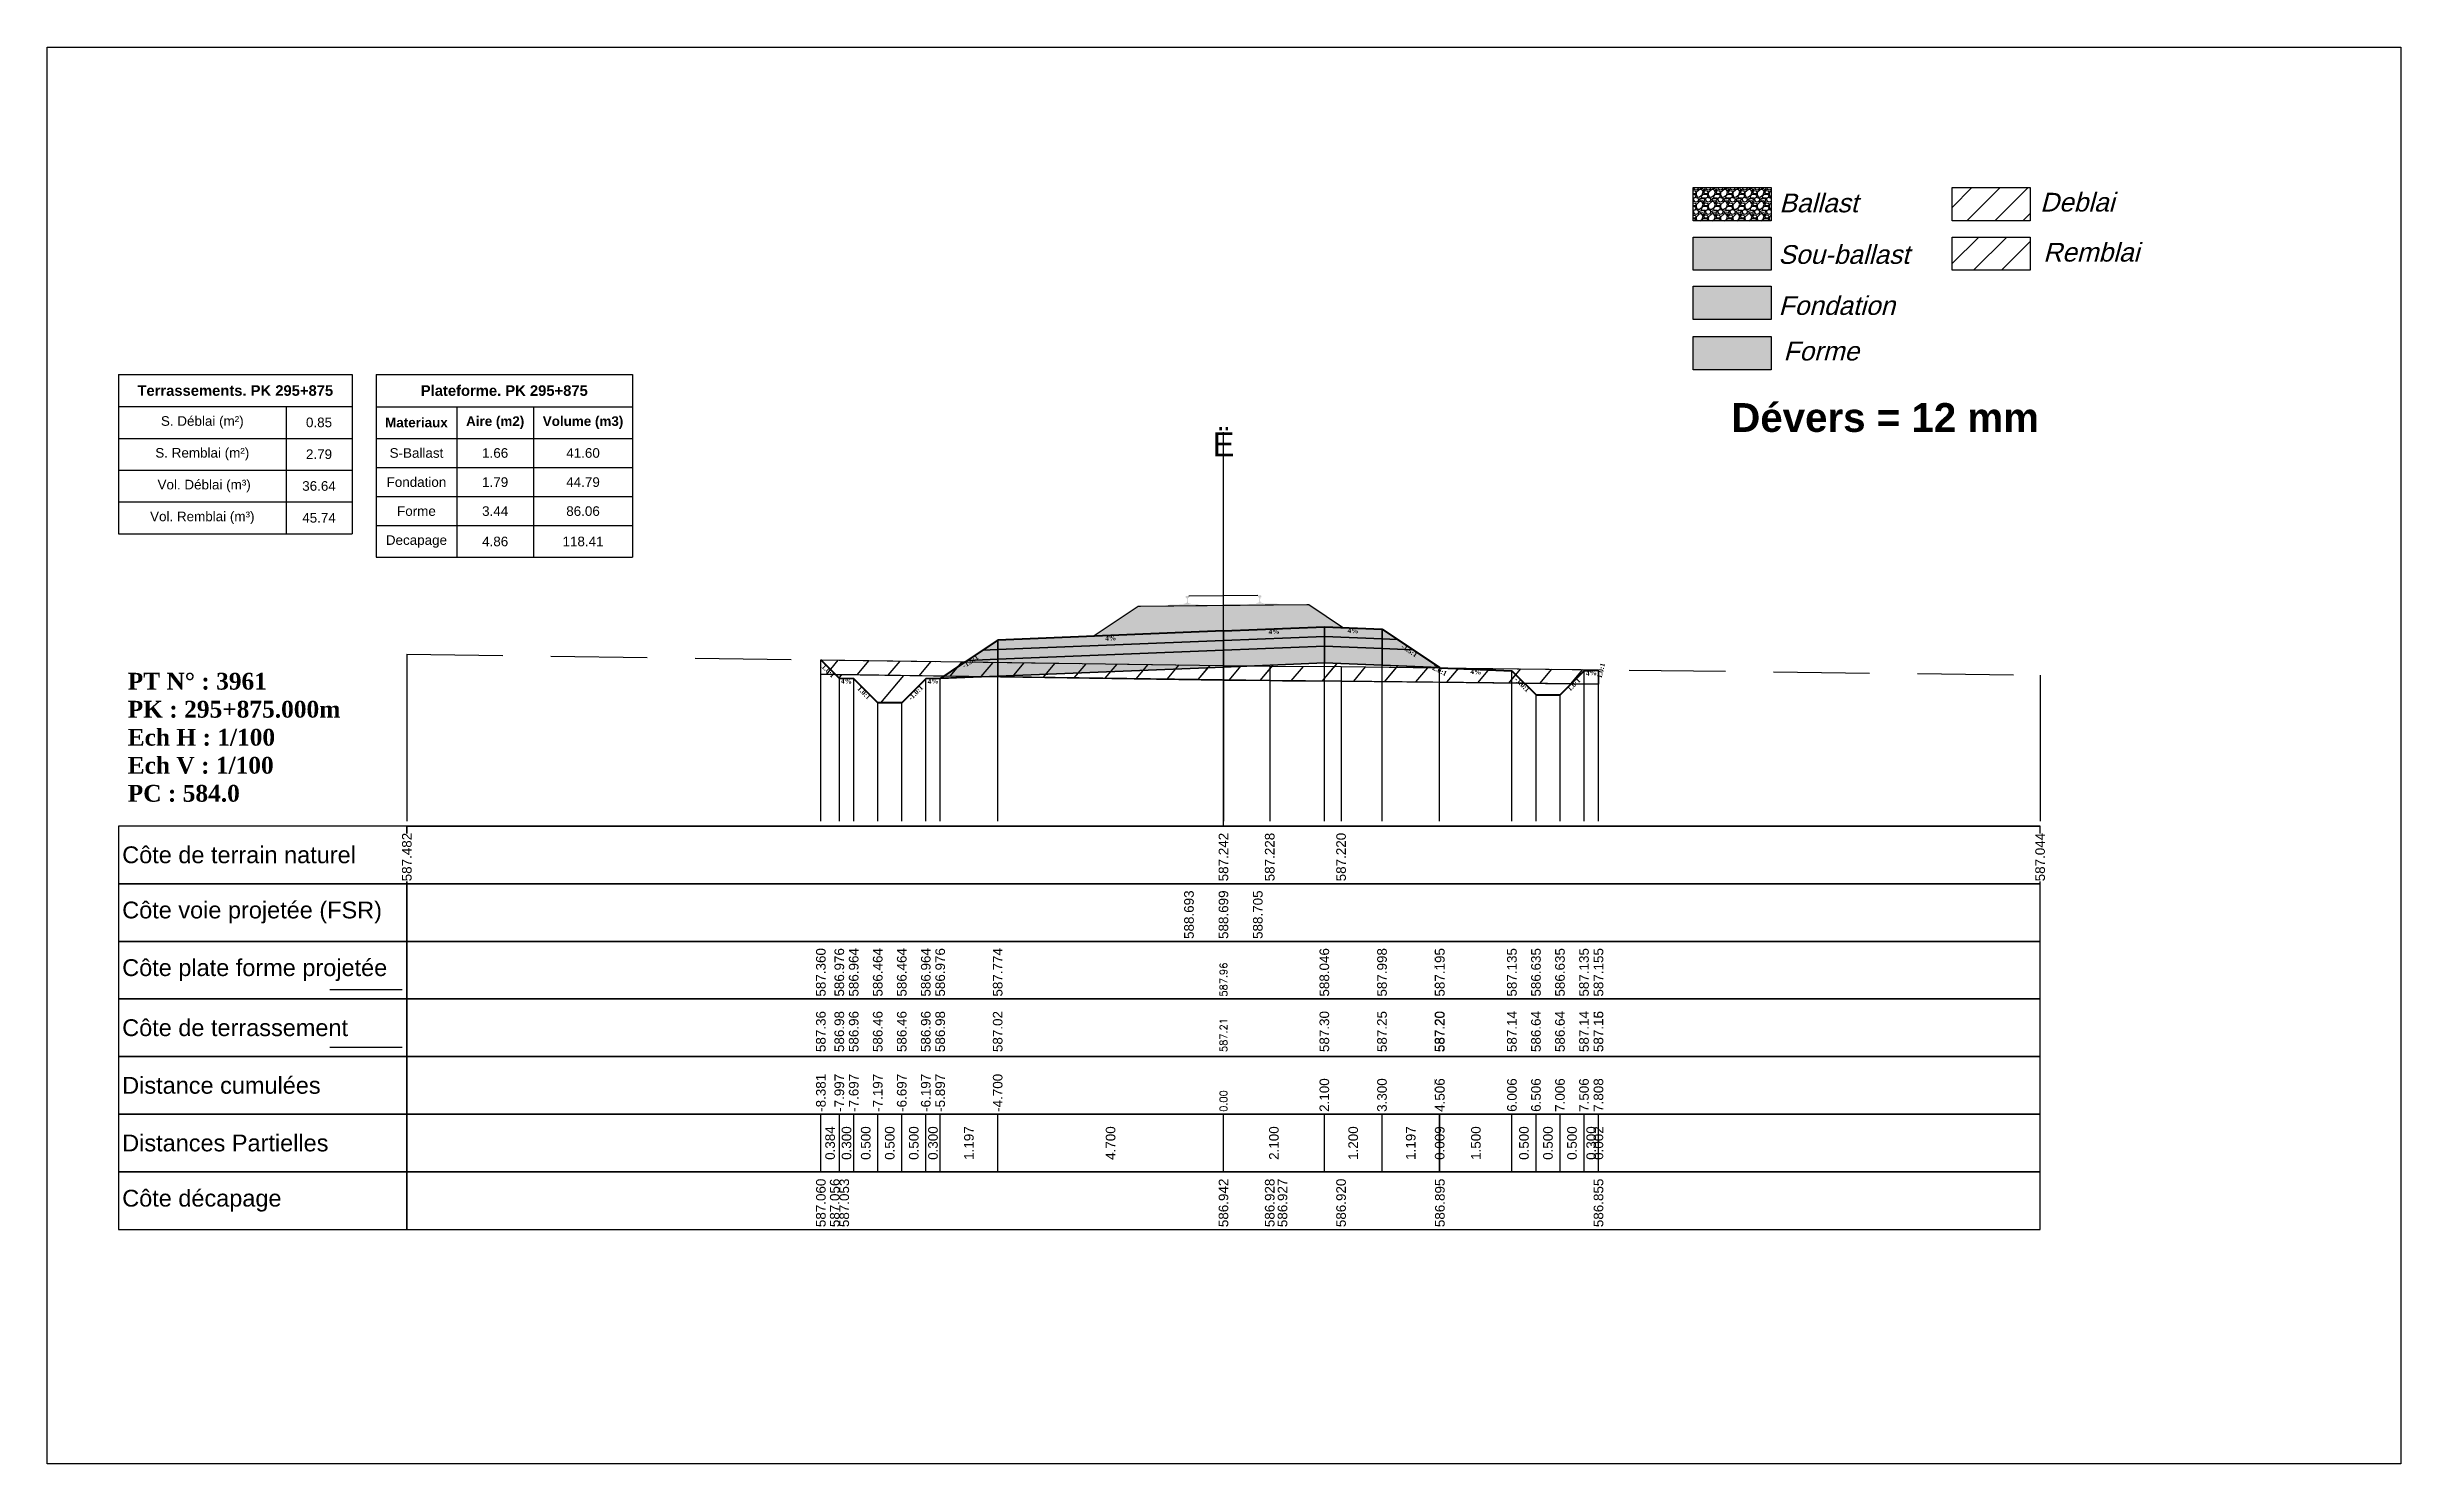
# Model space of a CAD drawing. Header units: millimetres. Extents: x 2762 to 3076, y 916 to 3305.
# Drawn here: x 2950.21 to 2999.21, y 1211.4 to 1240.9 of the extents above; entities that cross this region are included whole.
import ezdxf

# ---------------------------------------------------------------- set-up
doc = ezdxf.new("R2010")
doc.units = ezdxf.units.MM
doc.header["$LTSCALE"] = 2
doc.linetypes.add('CACHE', pattern=[9.525, 6.35, -3.175])
doc.linetypes.add('DASHED', pattern=[0.75, 0.5, -0.25])
for name, color, linetype in [('C-ANNO-TABL', 1, 'Continuous'), ('C-ANNO-TABL-TEXT', 150, 'Continuous'), ('C-ANNO-TABL-TITL', 150, 'Continuous'), ('C-ANNO-TABL-TTBL', 5, 'Continuous'), ('C-ROAD-CORR', 5, 'Continuous'), ('C-ROAD-SCTN', 7, 'Continuous')]:
    doc.layers.add(name, color=color, linetype=linetype)
doc.styles.add('ARIAL', font='arial.ttf')
doc.styles.add('C3D_Etiquette', font='romans.shx')
doc.styles.add('C3D_Profil_Travers', font='romans.shx')
doc.styles.get("Standard").update_dxf_attribs({"font": 'arial.ttf'})

msp = doc.modelspace()

# ---------------------------------------------------------------- texts
at = {"insert": (2985.274, 1233.491), "char_height": 0.6, "attachment_point": 1}
msp.add_mtext_dynamic_manual_height_columns('{\\fArial|b1|i0|c0|p34;Dévers = 12 mm}', width=8.82587, gutter_width=1.25, heights=[0], dxfattribs=at)
at = {"color": 7, "linetype": 'Continuous', "lineweight": -3}
for s, insert, char_height, attachment_point, style in [('{\\fWingdings|b0|i0|c2|p0;Ë}', (2974.705, 1232.384), 0.5, 8, 'C3D_Profil_Travers'), ('{\\fTimes New Roman|b1|i0|c0|p18;PT N° : 3961\\PPK : 295+875.000m\\PEch H : 1/100\\PEch V : 1/100\\PPC : 584.0}', (2951.893, 1225.184), 0.35, 7, 'C3D_Profil_Travers'), ('{\\fArial|b0|i0|c0|p34;Côte de terrain naturel}', (2951.779, 1224.084), 0.35, 4, 'C3D_Etiquette'), ('{\\fArial|b0|i0|c0|p34;Côte plate forme projetée}', (2951.779, 1221.684), 0.35, 4, 'C3D_Etiquette'), ('{\\fArial|b0|i0|c0|p34;Côte de terrassement}', (2951.779, 1220.484), 0.35, 4, 'C3D_Etiquette'), ('{\\fArial|b0|i0|c0|p34;Distance cumulées}', (2951.779, 1219.284), 0.35, 4, 'C3D_Etiquette'), ('{\\fArial|b0|i0|c0|p34;Distances Partielles}', (2951.779, 1218.084), 0.35, 4, 'C3D_Etiquette'), ('{\\fArial|b0|i0|c0|p34;Côte décapage}', (2951.779, 1216.884), 0.35, 4, 'C3D_Etiquette')]:
    msp.add_mtext(s, dxfattribs=dict(at, insert=insert, char_height=char_height, attachment_point=attachment_point, style=style))
at = {"color": 7, "linetype": 'Continuous', "lineweight": -3, "char_height": 0.1, "attachment_point": 2, "style": 'C3D_Etiquette'}
for s, insert, width, rotation in [('{\\fTimes New Roman|b1|i0|c0|p18;4%}', (2972.355, 1228.648), 0.42071, 2.2906), ('{\\fTimes New Roman|b1|i0|c0|p18;4%}', (2975.755, 1228.784), 0.37094, 2.2906), ('{\\fTimes New Roman|b1|i0|c0|p18;4%}', (2977.404, 1228.802), 0.42071, 357.7094), ('{\\fTimes New Roman|b1|i0|c0|p18;-1.5:1}', (2978.601, 1228.379), 0.34598, 326.3099), ('{\\fTimes New Roman|b1|i0|c0|p18;1.0:1}', (2966.513, 1227.949), 0.29001, 315), ('{\\fTimes New Roman|b1|i0|c0|p18;-1.5:1}', (2969.408, 1228.155), 0.34598, 33.6901), ('{\\fTimes New Roman|b1|i0|c0|p18;-2.0:1}', (2979.204, 1227.978), 0.34598, 333.4349), ('{\\fTimes New Roman|b1|i0|c0|p18;4%}', (2979.96, 1227.945), 0.42071, 357.7094), ('{\\fTimes New Roman|b1|i0|c0|p18;1.0:1}', (2982.515, 1227.934), 0.29446, 75.9638), ('{\\fTimes New Roman|b1|i0|c0|p18;4%}', (2966.858, 1227.75), 0.37094, 357.7094), ('{\\fTimes New Roman|b1|i0|c0|p18;1.0:1}', (2967.255, 1227.495), 0.29001, 315), ('{\\fTimes New Roman|b1|i0|c0|p18;-1.0:1}', (2968.261, 1227.495), 0.34598, 45), ('{\\fTimes New Roman|b1|i0|c0|p18;4%}', (2968.658, 1227.75), 0.42071, 2.2906), ('{\\fTimes New Roman|b1|i0|c0|p18;-1.0:1}', (2980.958, 1227.666), 0.34598, 315), ('{\\fTimes New Roman|b1|i0|c0|p18;1.0:1}', (2981.963, 1227.666), 0.29001, 45), ('{\\fTimes New Roman|b1|i0|c0|p18;4%}', (2982.361, 1227.921), 0.37094, 2.2906)]:
    msp.add_mtext(s, dxfattribs=dict(at, insert=insert, width=width, rotation=rotation))
at = {"color": 7, "linetype": 'Continuous', "lineweight": -3, "insert": (2951.779, 1222.884), "char_height": 0.35, "attachment_point": 4}
msp.add_mtext('{\\fArial|b0|i0|c0|p34;Côte voie projetée (FSR)}', dxfattribs=at)
at = {"color": 7, "linetype": 'Continuous', "lineweight": -3, "rotation": 90, "style": 'C3D_Profil_Travers'}
for s, insert, char_height, attachment_point in [('587.96', (2974.705, 1221.134), 0.15, 4), ('{\\fArial|b0|i0|c0|p34;587.36}', (2966.324, 1219.979), 0.2, 4), ('{\\fArial|b0|i0|c0|p34;586.98}', (2966.708, 1219.979), 0.2, 4), ('{\\fArial|b0|i0|c0|p34;586.96}', (2967.008, 1219.979), 0.2, 4), ('{\\fArial|b0|i0|c0|p34;586.46}', (2967.508, 1219.979), 0.2, 4), ('{\\fArial|b0|i0|c0|p34;586.46}', (2968.008, 1219.979), 0.2, 4), ('{\\fArial|b0|i0|c0|p34;586.96}', (2968.508, 1219.979), 0.2, 4), ('{\\fArial|b0|i0|c0|p34;586.98}', (2968.808, 1219.979), 0.2, 4), ('{\\fArial|b0|i0|c0|p34;587.02}', (2970.005, 1219.979), 0.2, 4), ('587.21', (2974.705, 1219.979), 0.15, 4), ('{\\fArial|b0|i0|c0|p34;587.30}', (2976.805, 1219.979), 0.2, 4), ('{\\fArial|b0|i0|c0|p34;587.25}', (2978.005, 1219.979), 0.2, 4), ('{\\fArial|b0|i0|c0|p34;587.20}', (2979.201, 1219.979), 0.2, 4), ('{\\fArial|b0|i0|c0|p34;587.20}', (2979.21, 1219.979), 0.2, 4), ('{\\fArial|b0|i0|c0|p34;587.14}', (2980.71, 1219.979), 0.2, 4), ('{\\fArial|b0|i0|c0|p34;586.64}', (2981.21, 1219.979), 0.2, 4), ('{\\fArial|b0|i0|c0|p34;586.64}', (2981.71, 1219.979), 0.2, 4), ('{\\fArial|b0|i0|c0|p34;587.14}', (2982.21, 1219.979), 0.2, 4), ('{\\fArial|b0|i0|c0|p34;587.15}', (2982.51, 1219.979), 0.2, 4), ('{\\fArial|b0|i0|c0|p34;587.16}', (2982.512, 1219.979), 0.2, 4), ('0.00', (2974.705, 1218.734), 0.15, 4), ('{\\fArial|b0|i0|c0|p34;0.384}', (2966.516, 1218.084), 0.2, 5), ('{\\fArial|b0|i0|c0|p34;0.300}', (2966.858, 1218.084), 0.2, 5), ('{\\fArial|b0|i0|c0|p34;0.500}', (2967.258, 1218.084), 0.2, 5), ('{\\fArial|b0|i0|c0|p34;0.500}', (2967.758, 1218.084), 0.2, 5), ('{\\fArial|b0|i0|c0|p34;0.500}', (2968.258, 1218.084), 0.2, 5), ('{\\fArial|b0|i0|c0|p34;0.300}', (2968.658, 1218.084), 0.2, 5), ('{\\fArial|b0|i0|c0|p34;1.197}', (2969.406, 1218.084), 0.2, 5), ('{\\fArial|b0|i0|c0|p34;4.700}', (2972.355, 1218.084), 0.2, 5), ('{\\fArial|b0|i0|c0|p34;2.100}', (2975.755, 1218.084), 0.2, 5), ('{\\fArial|b0|i0|c0|p34;1.200}', (2977.405, 1218.084), 0.2, 5), ('{\\fArial|b0|i0|c0|p34;1.197}', (2978.603, 1218.084), 0.2, 5), ('{\\fArial|b0|i0|c0|p34;0.009}', (2979.206, 1218.084), 0.2, 5), ('{\\fArial|b0|i0|c0|p34;1.500}', (2979.96, 1218.084), 0.2, 5), ('{\\fArial|b0|i0|c0|p34;0.500}', (2980.96, 1218.084), 0.2, 5), ('{\\fArial|b0|i0|c0|p34;0.500}', (2981.46, 1218.084), 0.2, 5), ('{\\fArial|b0|i0|c0|p34;0.500}', (2981.96, 1218.084), 0.2, 5), ('{\\fArial|b0|i0|c0|p34;0.300}', (2982.36, 1218.084), 0.2, 5), ('{\\fArial|b0|i0|c0|p34;0.002}', (2982.511, 1218.084), 0.2, 5)]:
    msp.add_mtext(s, dxfattribs=dict(at, insert=insert, char_height=char_height, attachment_point=attachment_point))
at = {"layer": 'C-ANNO-TABL-TEXT', "color": 7, "style": 'ARIAL', "oblique": 15}
for s, p in [('Ballast', (2986.274, 1237.463)), ('Deblai', (2991.704, 1237.479)), ('Sou-ballast', (2986.254, 1236.39)), ('Remblai', (2991.768, 1236.437)), ('Fondation', (2986.259, 1235.327)), ('Forme', (2986.359, 1234.378))]:
    msp.add_text(s, height=0.39, dxfattribs=at).set_placement(p)
at = {"layer": 'C-ANNO-TABL-TEXT', "color": 7, "linetype": 'Continuous', "lineweight": -3, "char_height": 0.2, "attachment_point": 5, "style": 'ARIAL'}
for s, insert in [('{\\fArial|b0|i0|c0|p34;\\C7;0.85}', (2955.876, 1233.088)), ('{\\fArial|b0|i0|c0|p34;\\C7;2.79}', (2955.876, 1232.426)), ('{\\fArial|b0|i0|c0|p34;\\C7;S-Ballast}', (2957.904, 1232.451)), ('{\\fArial|b0|i0|c0|p34;\\C7;1.66}', (2959.543, 1232.451)), ('{\\C18;\\c0;41.60}', (2961.372, 1232.451)), ('{\\fArial|b0|i0|c0|p34;\\C7;36.64}', (2955.876, 1231.764)), ('{\\fArial|b0|i0|c0|p34;\\C7;Fondation}', (2957.904, 1231.845)), ('{\\fArial|b0|i0|c0|p34;\\C7;1.79}', (2959.543, 1231.845)), ('{\\C18;\\c0;44.79}', (2961.372, 1231.845)), ('{\\fArial|b0|i0|c0|p34;\\C7;45.74}', (2955.876, 1231.101)), ('{\\fArial|b0|i0|c0|p34;\\C7;Forme}', (2957.904, 1231.241)), ('{\\fArial|b0|i0|c0|p34;\\C7;3.44}', (2959.543, 1231.241)), ('{\\C18;\\c0;86.06}', (2961.372, 1231.241)), ('{\\fArial|b0|i0|c0|p34;\\C7;Decapage}', (2957.904, 1230.609)), ('{\\fArial|b0|i0|c0|p34;\\C7;4.86}', (2959.543, 1230.609)), ('{\\C18;\\c0;118.41}', (2961.372, 1230.609))]:
    msp.add_mtext(s, dxfattribs=dict(at, insert=insert))
at = {"layer": 'C-ANNO-TABL-TITL', "color": 7, "linetype": 'Continuous', "lineweight": -3, "attachment_point": 5, "style": 'ARIAL'}
for s, insert, char_height in [('{\\fArial|b1|i0|c0|p34;\\C7;Terrassements. PK 295+875}', (2954.133, 1233.751), 0.22), ('{\\fArial|b1|i0|c0|p34;\\C18;\\c0;Plateforme. PK 295+875}', (2959.733, 1233.75), 0.22), ('{\\fArial|b0|i0|c0|p34;\\C7;S. Déblai (m²) }', (2953.446, 1233.088), 0.2), ('{\\fArial|b1|i0|c0|p34;\\C7;Materiaux   }', (2957.904, 1233.085), 0.2), ('{\\fArial|b1|i0|c0|p34;\\C7;Aire (m2)}', (2959.543, 1233.085), 0.2), ('{\\fArial|b1|i0|c0|p34;\\C7;Volume (m3)}', (2961.372, 1233.085), 0.2), ('{\\fArial|b0|i0|c0|p34;\\C7;S. Remblai (m²) }', (2953.446, 1232.426), 0.2), ('{\\fArial|b0|i0|c0|p34;\\C7; Vol. Déblai (m³) }', (2953.446, 1231.764), 0.2), ('{\\fArial|b0|i0|c0|p34;\\C7;Vol. Remblai (m³)}', (2953.446, 1231.101), 0.2)]:
    msp.add_mtext(s, dxfattribs=dict(at, insert=insert, char_height=char_height))

# ---------------------------------------------------------------- hatches: boundary and pattern name
h = msp.add_hatch(color=11)
h.dxf.hatch_style = 1
h.paths.add_polyline_path([(2986.106, 1236.949), (2984.48, 1236.949), (2984.48, 1236.257), (2986.106, 1236.257)])
h = msp.add_hatch(color=30)
h.dxf.hatch_style = 1
h.paths.add_polyline_path([(2986.106, 1235.922), (2984.48, 1235.922), (2984.48, 1235.23), (2986.106, 1235.23)])
h = msp.add_hatch(color=83)
h.dxf.hatch_style = 1
h.paths.add_polyline_path([(2986.106, 1234.876), (2984.48, 1234.876), (2984.48, 1234.184), (2986.106, 1234.184)])
at = {"linetype": 'Continuous', "lineweight": -3}
msp.add_hatch(color=254, dxfattribs=at).paths.add_polyline_path([(2973.49, 1229.089), (2973.489, 1229.274), (2973.604, 1229.296), (2973.952, 1229.299), (2973.952, 1229.304), (2973.878, 1229.304), (2973.878, 1229.313), (2973.879, 1229.315), (2973.88, 1229.315), (2973.881, 1229.316), (2973.901, 1229.318), (2973.904, 1229.318), (2973.908, 1229.319), (2973.936, 1229.33), (2973.938, 1229.331), (2973.939, 1229.332), (2973.94, 1229.334), (2973.941, 1229.338), (2973.942, 1229.345), (2973.943, 1229.354), (2973.944, 1229.365), (2973.944, 1229.388), (2973.943, 1229.404), (2973.942, 1229.411), (2973.942, 1229.417), (2973.941, 1229.421), (2973.94, 1229.423), (2973.939, 1229.427), (2973.939, 1229.428), (2973.938, 1229.43), (2973.936, 1229.431), (2973.935, 1229.432), (2973.919, 1229.437), (2973.917, 1229.439), (2973.916, 1229.44), (2973.916, 1229.441), (2973.916, 1229.444), (2973.915, 1229.462), (2973.916, 1229.466), (2973.917, 1229.468), (2973.919, 1229.471), (2973.921, 1229.472), (2973.924, 1229.474), (2973.925, 1229.474), (2973.929, 1229.475), (2973.933, 1229.475), (2973.936, 1229.476), (2973.94, 1229.476), (2973.945, 1229.476), (2973.948, 1229.476), (2973.951, 1229.476), (2973.955, 1229.476), (2973.958, 1229.476), (2973.962, 1229.476), (2973.967, 1229.476), (2973.97, 1229.476), (2973.974, 1229.475), (2973.978, 1229.475), (2973.979, 1229.474), (2973.981, 1229.473), (2973.984, 1229.471), (2973.986, 1229.469), (2973.987, 1229.467), (2973.987, 1229.462), (2973.988, 1229.444), (2973.988, 1229.442), (2973.987, 1229.44), (2973.986, 1229.439), (2973.984, 1229.438), (2973.969, 1229.432), (2973.967, 1229.431), (2973.966, 1229.43), (2973.965, 1229.428), (2973.964, 1229.427), (2973.963, 1229.423), (2973.963, 1229.421), (2973.962, 1229.417), (2973.961, 1229.411), (2973.961, 1229.404), (2973.96, 1229.389), (2973.961, 1229.365), (2973.962, 1229.354), (2973.963, 1229.345), (2973.964, 1229.338), (2973.965, 1229.334), (2973.966, 1229.333), (2973.967, 1229.331), (2973.97, 1229.33), (2973.998, 1229.32), (2974.001, 1229.319), (2974.004, 1229.318), (2974.024, 1229.317), (2974.026, 1229.317), (2974.027, 1229.316), (2974.028, 1229.315), (2974.028, 1229.305), (2973.954, 1229.304), (2973.954, 1229.299), (2974.158, 1229.301), (2974.289, 1229.271), (2975.123, 1229.278), (2975.255, 1229.31), (2975.459, 1229.311), (2975.459, 1229.317), (2975.385, 1229.316), (2975.385, 1229.326), (2975.386, 1229.327), (2975.387, 1229.328), (2975.388, 1229.328), (2975.408, 1229.33), (2975.411, 1229.331), (2975.414, 1229.332), (2975.443, 1229.342), (2975.445, 1229.344), (2975.446, 1229.345), (2975.447, 1229.346), (2975.448, 1229.351), (2975.449, 1229.358), (2975.45, 1229.367), (2975.451, 1229.377), (2975.451, 1229.401), (2975.45, 1229.417), (2975.449, 1229.423), (2975.449, 1229.429), (2975.448, 1229.434), (2975.447, 1229.436), (2975.446, 1229.439), (2975.446, 1229.441), (2975.445, 1229.442), (2975.443, 1229.444), (2975.442, 1229.444), (2975.426, 1229.45), (2975.424, 1229.451), (2975.423, 1229.452), (2975.423, 1229.454), (2975.423, 1229.456), (2975.422, 1229.474), (2975.423, 1229.479), (2975.424, 1229.481), (2975.426, 1229.483), (2975.428, 1229.485), (2975.431, 1229.486), (2975.432, 1229.487), (2975.436, 1229.488), (2975.44, 1229.488), (2975.443, 1229.488), (2975.447, 1229.489), (2975.452, 1229.489), (2975.455, 1229.489), (2975.458, 1229.489), (2975.462, 1229.489), (2975.465, 1229.489), (2975.469, 1229.489), (2975.474, 1229.489), (2975.477, 1229.488), (2975.481, 1229.488), (2975.485, 1229.487), (2975.486, 1229.487), (2975.488, 1229.485), (2975.491, 1229.484), (2975.493, 1229.482), (2975.494, 1229.479), (2975.494, 1229.475), (2975.495, 1229.457), (2975.495, 1229.454), (2975.494, 1229.453), (2975.493, 1229.452), (2975.491, 1229.45), (2975.475, 1229.445), (2975.474, 1229.444), (2975.473, 1229.442), (2975.472, 1229.441), (2975.471, 1229.439), (2975.47, 1229.436), (2975.47, 1229.434), (2975.469, 1229.43), (2975.468, 1229.423), (2975.468, 1229.417), (2975.467, 1229.401), (2975.467, 1229.377), (2975.469, 1229.367), (2975.47, 1229.358), (2975.471, 1229.351), (2975.472, 1229.347), (2975.473, 1229.345), (2975.474, 1229.344), (2975.476, 1229.343), (2975.505, 1229.333), (2975.508, 1229.331), (2975.511, 1229.331), (2975.531, 1229.329), (2975.532, 1229.329), (2975.534, 1229.328), (2975.535, 1229.327), (2975.535, 1229.318), (2975.461, 1229.317), (2975.461, 1229.311), (2975.809, 1229.314), (2975.924, 1229.294), (2975.925, 1229.109)])
h = msp.add_hatch(dxfattribs=at)
h.set_pattern_fill('GRAVEL', color=252, scale=0.009, style=0)
h.set_pattern_definition([(228.0128, (2972.152148, 1228.865557), (-1.8288, -2.0574), [0.030755, -3.0447435]), (184.96974, (2972.131574, 1228.842697), (2.743199999, 0.228600013), [0.0527764, -5.2248644]), (132.51045, (2972.078996, 1228.838125), (2.286, -2.5146), [0.0372133, -3.684125]), (267.2737, (2971.989842, 1228.780975), (0.2286, 4.572), [0.0480604, -4.7579794]), (292.83365, (2971.987556, 1228.732969), (-1.143, 2.7432), [0.047127, -4.6655827]), (357.2737, (2972.005844, 1228.689535), (-4.572, 0.2286), [0.0480604, -4.7579794]), (37.69424, (2972.05385, 1228.687249), (-2.9718, -2.286), [0.0635574, -6.2921804]), (72.25533, (2972.104142, 1228.726111), (1.6002, 5.0292), [0.0600048, -5.940473]), (121.42957, (2972.12243, 1228.783261), (-1.8288, 2.9718), [0.048223, -4.774099]), (175.23636, (2972.097284, 1228.82441), (2.5146, -0.2286), [0.055054, -2.697654]), (222.39744, (2972.04242, 1228.828981), (-2.7432, -2.5146), [0.071197, -7.0485095]), (138.81407, (2972.216156, 1228.77869), (-1.6002, 1.3716), [0.0243004, -2.405751]), (171.46923, (2972.197868, 1228.794691), (2.9718, -0.4572), [0.0462314, -4.5769175]), (225, (2972.15215, 1228.80155), (-3e-17, -0.2286), [0.032329, -0.29096]), (203.1986, (2972.136146, 1228.82898), (1.143, 0.4572), [0.01741, -1.723556]), (291.8014, (2972.120144, 1228.822123), (-0.2286, 0.6858), [0.024621, -1.206428]), (30.9638, (2972.129288, 1228.799263), (0.6858, 0.4572), [0.039989, -1.292967]), (161.565, (2972.16358, 1228.81984), (0.4572, -0.2286), [0.028916, -0.693981]), (16.38954, (2971.987556, 1228.822123), (2.286, 0.6858), [0.040508, -4.0102944]), (70.34618, (2972.026418, 1228.833553), (-0.9144, -2.5146), [0.033984, -3.3643994]), (293.1986, (2972.163578, 1228.865557), (-0.4572, 1.143), [0.034819, -1.7061465]), (343.61046, (2972.177294, 1228.833553), (-2.286, 0.6858), [0.040508, -4.0102944]), (339.44395, (2971.987556, 1228.68039), (-1.143, 0.4572), [0.039063, -1.914096]), (294.77514, (2972.024132, 1228.666675), (-1.143, 2.5146), [0.0327305, -3.2403234]), (66.8014, (2972.165864, 1228.636957), (0.4572, 1.143), [0.034819, -1.7061465]), (17.35402, (2972.17958, 1228.668961), (-2.9718, -0.9144), [0.0383204, -3.793714]), (69.44395, (2972.05385, 1228.636957), (-0.4572, -1.143), [0.0195316, -1.933628]), (101.3099, (2972.15215, 1228.636957), (-0.2286, 0.9144), [0.011656, -1.1539795]), (165.9638, (2972.14986, 1228.648387), (0.6858, -0.2286), [0.047127, -0.895415]), (186.009, (2972.104142, 1228.659817), (2.286, 0.2286), [0.043674, -4.323723]), (303.69, (2972.12929, 1228.77869), (-0.2286, 0.4572), [0.032969, -0.79126]), (353.15723, (2972.147576, 1228.751257), (3.8862, -0.4572), [0.05756, -5.698441]), (60.9454, (2972.204726, 1228.7444), (-0.9144, -1.6002), [0.023536, -2.330045]), (90, (2972.21616, 1228.76497), (-0.2286, 0.2286), [0.013716, -0.214884]), (120.25644, (2972.09957, 1228.666675), (0.9144, -1.6002), [0.031758, -3.1440547]), (48.0128, (2972.083568, 1228.694107), (1.8288, 2.0574), [0.06151, -3.0139886]), (0, (2972.12472, 1228.73983), (0.2286, 0.2286), [0.059436, -0.169164]), (325.30485, (2972.184152, 1228.739827), (2.286, -1.6002), [0.036145, -3.5783385]), (254.0546, (2972.21387, 1228.719253), (-0.2286, -0.9144), [0.033285, -1.6309485]), (207.64598, (2972.204726, 1228.687249), (-4.3434, -2.286), [0.054193, -5.365122]), (175.42608, (2972.15672, 1228.662103), (-2.9718, 0.2286), [0.0573327, -5.675926])])
h.paths.add_polyline_path([(2971.988, 1228.637), (2972.931, 1229.266), (2972.975, 1229.266), (2976.438, 1229.295), (2976.481, 1229.295), (2977.203, 1228.814), (2976.805, 1228.83)])
h = msp.add_hatch(color=30, dxfattribs=at)
h.paths.add_polyline_path([(2978.005, 1228.382), (2978.005, 1228.582), (2978.324, 1228.569), (2978.643, 1228.356)])
h.paths.add_polyline_path([(2976.805, 1228.43), (2976.805, 1228.63), (2978.005, 1228.582), (2978.005, 1228.382)])
h.paths.add_polyline_path([(2974.705, 1228.346), (2974.705, 1228.546), (2976.805, 1228.63), (2976.805, 1228.43)])
h.paths.add_polyline_path([(2970.005, 1228.158), (2970.005, 1228.358), (2974.705, 1228.546), (2974.705, 1228.346)])
h.paths.add_polyline_path([(2969.366, 1228.132), (2969.685, 1228.345), (2970.005, 1228.358), (2970.005, 1228.158)])
h = msp.add_hatch(color=11, dxfattribs=at)
h.paths.add_polyline_path([(2978.005, 1228.582), (2978.005, 1228.782), (2978.324, 1228.569)])
h.paths.add_polyline_path([(2976.805, 1228.63), (2976.805, 1228.83), (2978.005, 1228.782), (2978.005, 1228.582)])
h.paths.add_polyline_path([(2974.705, 1228.546), (2974.705, 1228.746), (2976.805, 1228.83), (2976.805, 1228.63)])
h.paths.add_polyline_path([(2970.005, 1228.358), (2970.005, 1228.558), (2974.705, 1228.746), (2974.705, 1228.546)])
h.paths.add_polyline_path([(2969.685, 1228.345), (2970.005, 1228.558), (2970.005, 1228.358)])
h = msp.add_hatch(dxfattribs=at)
h.set_pattern_fill('_U', color=150, scale=0.5, angle=50, style=0, pattern_type=0)
h.set_pattern_definition([(50, (2981.93746, 1227.64627), (-0.383022, 0.321394), [])])
h.paths.add_polyline_path([(2981.937, 1227.646), (2982.21, 1227.919), (2982.51, 1227.931), (2982.512, 1227.939), (2982.512, 1227.639)])
h.paths.add_polyline_path([(2979.21, 1227.979), (2982.512, 1227.939), (2982.51, 1227.931), (2982.21, 1227.919), (2981.937, 1227.646), (2980.972, 1227.658), (2980.71, 1227.919)])
h.paths.add_polyline_path([(2968.88, 1227.808), (2969.32, 1228.101), (2975.668, 1228.012), (2977.153, 1228.004), (2979.21, 1227.979), (2980.71, 1227.919), (2980.972, 1227.658), (2977.153, 1227.704), (2975.668, 1227.712)])
h.paths.add_polyline_path([(2966.324, 1228.144), (2969.32, 1228.101), (2968.88, 1227.808), (2966.628, 1227.839)])
h.paths.add_polyline_path([(2966.324, 1227.844), (2966.324, 1228.144), (2966.628, 1227.839)])
h = msp.add_hatch(dxfattribs=at)
h.set_pattern_fill('_U', color=3, angle=50, style=0, pattern_type=0)
h.set_pattern_definition([(50, (2981.9375, 1227.6463), (-0.766044, 0.64279), [])])
h.paths.add_polyline_path([(2981.937, 1227.646), (2982.21, 1227.919), (2982.51, 1227.931), (2982.512, 1227.939), (2982.512, 1227.639)])
h.paths.add_polyline_path([(2969.713, 1227.796), (2976.805, 1228.08), (2979.201, 1227.984), (2979.21, 1227.979), (2980.71, 1227.919), (2980.972, 1227.658), (2977.153, 1227.704), (2975.668, 1227.712)])
h.paths.add_polyline_path([(2966.324, 1227.844), (2966.324, 1228.144), (2966.628, 1227.839)])
h = msp.add_hatch(color=83, dxfattribs=at)
h.paths.add_polyline_path([(2978.005, 1228.032), (2978.005, 1228.382), (2978.643, 1228.356), (2979.201, 1227.984)])
h.paths.add_polyline_path([(2976.805, 1228.08), (2976.805, 1228.43), (2978.005, 1228.382), (2978.005, 1228.032)])
h.paths.add_polyline_path([(2974.705, 1227.996), (2974.705, 1228.346), (2976.805, 1228.43), (2976.805, 1228.08)])
h.paths.add_polyline_path([(2970.005, 1227.808), (2970.005, 1228.158), (2974.705, 1228.346), (2974.705, 1227.996)])
h.paths.add_polyline_path([(2968.808, 1227.76), (2969.366, 1228.132), (2970.005, 1228.158), (2970.005, 1227.808)])
h = msp.add_hatch(dxfattribs=at)
h.set_pattern_fill('_U', color=1, angle=50, style=0, pattern_type=0)
h.set_pattern_definition([(50, (2980.9718, 1227.658), (-0.766044, 0.64279), [])])
h.paths.add_polyline_path([(2980.972, 1227.658), (2981.937, 1227.646), (2981.71, 1227.419), (2981.21, 1227.419)])
h.paths.add_polyline_path([(2966.628, 1227.839), (2969.713, 1227.796), (2968.508, 1227.748), (2968.008, 1227.248), (2967.508, 1227.248), (2967.008, 1227.748), (2966.708, 1227.76)])

# ---------------------------------------------------------------- linework, layer by layer
for p, q in [((2984.48, 1237.977), (2986.106, 1237.977)), ((2984.48, 1237.285), (2984.48, 1237.977)), ((2986.106, 1237.977), (2986.106, 1237.285)), ((2989.873, 1237.977), (2991.499, 1237.977)), ((2989.873, 1237.285), (2989.873, 1237.977)), ((2991.499, 1237.977), (2991.499, 1237.285)), ((2986.106, 1237.285), (2984.48, 1237.285)), ((2991.499, 1237.285), (2989.873, 1237.285)), ((2984.48, 1236.949), (2986.106, 1236.949)), ((2984.48, 1236.257), (2984.48, 1236.949)), ((2986.106, 1236.949), (2986.106, 1236.257)), ((2989.873, 1236.949), (2991.499, 1236.949)), ((2989.873, 1236.257), (2989.873, 1236.949)), ((2991.499, 1236.949), (2991.499, 1236.257)), ((2986.106, 1236.257), (2984.48, 1236.257)), ((2984.48, 1235.922), (2986.106, 1235.922)), ((2984.48, 1235.23), (2984.48, 1235.922)), ((2986.106, 1235.922), (2986.106, 1235.23)), ((2991.499, 1236.257), (2989.873, 1236.257)), ((2986.106, 1235.23), (2984.48, 1235.23)), ((2984.48, 1234.876), (2986.106, 1234.876)), ((2984.48, 1234.184), (2984.48, 1234.876)), ((2986.106, 1234.876), (2986.106, 1234.184)), ((2986.106, 1234.184), (2984.48, 1234.184))]:
    msp.add_line(p, q)
at = {"linetype": 'Continuous'}
for p, q in [((2984.483, 1237.931), (2984.48, 1237.932)), ((2984.48, 1237.928), (2984.483, 1237.93)), ((2984.52, 1237.902), (2984.48, 1237.908)), ((2984.48, 1237.863), (2984.53, 1237.856)), ((2984.48, 1237.842), (2984.506, 1237.842)), ((2984.532, 1237.777), (2984.48, 1237.75)), ((2984.485, 1237.727), (2984.501, 1237.763)), ((2984.486, 1237.977), (2984.499, 1237.946)), ((2984.498, 1237.946), (2984.541, 1237.933)), ((2984.501, 1237.764), (2984.542, 1237.776)), ((2984.505, 1237.844), (2984.539, 1237.821)), ((2984.543, 1237.886), (2984.522, 1237.904)), ((2984.529, 1237.847), (2984.542, 1237.87)), ((2984.539, 1237.819), (2984.529, 1237.783)), ((2984.541, 1237.933), (2984.585, 1237.946)), ((2984.541, 1237.775), (2984.582, 1237.759)), ((2984.544, 1237.887), (2984.542, 1237.834)), ((2984.542, 1237.87), (2984.542, 1237.885)), ((2984.542, 1237.834), (2984.562, 1237.786)), ((2984.609, 1237.934), (2984.55, 1237.88)), ((2984.562, 1237.783), (2984.615, 1237.781)), ((2984.581, 1237.761), (2984.596, 1237.728)), ((2984.585, 1237.946), (2984.596, 1237.977)), ((2984.662, 1237.933), (2984.601, 1237.939)), ((2984.615, 1237.783), (2984.671, 1237.827)), ((2984.615, 1237.727), (2984.623, 1237.748)), ((2984.642, 1237.951), (2984.618, 1237.977)), ((2984.671, 1237.747), (2984.623, 1237.742)), ((2984.685, 1237.957), (2984.627, 1237.952)), ((2984.649, 1237.791), (2984.694, 1237.842)), ((2984.668, 1237.761), (2984.65, 1237.792)), ((2984.689, 1237.889), (2984.661, 1237.935)), ((2984.73, 1237.757), (2984.666, 1237.762)), ((2984.671, 1237.826), (2984.691, 1237.89)), ((2984.722, 1237.74), (2984.671, 1237.753)), ((2984.688, 1237.933), (2984.698, 1237.908)), ((2984.707, 1237.941), (2984.689, 1237.934)), ((2984.694, 1237.842), (2984.76, 1237.842)), ((2984.699, 1237.908), (2984.737, 1237.93)), ((2984.724, 1237.91), (2984.699, 1237.885)), ((2984.699, 1237.885), (2984.719, 1237.854)), ((2984.719, 1237.977), (2984.701, 1237.957)), ((2984.737, 1237.931), (2984.706, 1237.941)), ((2984.72, 1237.864), (2984.784, 1237.856)), ((2984.724, 1237.727), (2984.722, 1237.74)), ((2984.774, 1237.902), (2984.724, 1237.909)), ((2984.786, 1237.777), (2984.733, 1237.749)), ((2984.739, 1237.727), (2984.755, 1237.763)), ((2984.74, 1237.977), (2984.753, 1237.946)), ((2984.752, 1237.946), (2984.795, 1237.933)), ((2984.755, 1237.764), (2984.796, 1237.776)), ((2984.759, 1237.844), (2984.793, 1237.821)), ((2984.797, 1237.886), (2984.776, 1237.904)), ((2984.783, 1237.847), (2984.796, 1237.87)), ((2984.793, 1237.819), (2984.783, 1237.783)), ((2984.795, 1237.933), (2984.839, 1237.946)), ((2984.795, 1237.775), (2984.836, 1237.759)), ((2984.798, 1237.887), (2984.796, 1237.834)), ((2984.796, 1237.87), (2984.796, 1237.885)), ((2984.796, 1237.834), (2984.816, 1237.786)), ((2984.863, 1237.934), (2984.804, 1237.88)), ((2984.816, 1237.783), (2984.869, 1237.781)), ((2984.835, 1237.761), (2984.85, 1237.728)), ((2984.839, 1237.946), (2984.85, 1237.977)), ((2984.916, 1237.933), (2984.855, 1237.939)), ((2984.869, 1237.783), (2984.925, 1237.827)), ((2984.869, 1237.727), (2984.877, 1237.748)), ((2984.896, 1237.951), (2984.872, 1237.977)), ((2984.925, 1237.747), (2984.877, 1237.742)), ((2984.939, 1237.957), (2984.881, 1237.952)), ((2984.903, 1237.791), (2984.948, 1237.842)), ((2984.922, 1237.761), (2984.904, 1237.792)), ((2984.943, 1237.889), (2984.915, 1237.935)), ((2984.984, 1237.757), (2984.92, 1237.762)), ((2984.925, 1237.826), (2984.945, 1237.89)), ((2984.976, 1237.74), (2984.925, 1237.753)), ((2984.942, 1237.933), (2984.952, 1237.908)), ((2984.961, 1237.941), (2984.943, 1237.934)), ((2984.948, 1237.842), (2985.014, 1237.842)), ((2984.953, 1237.908), (2984.991, 1237.93)), ((2984.978, 1237.91), (2984.953, 1237.885)), ((2984.953, 1237.885), (2984.973, 1237.854)), ((2984.973, 1237.977), (2984.955, 1237.957)), ((2984.991, 1237.931), (2984.96, 1237.941)), ((2984.974, 1237.864), (2985.038, 1237.856)), ((2984.978, 1237.727), (2984.976, 1237.74)), ((2985.028, 1237.902), (2984.978, 1237.909)), ((2985.04, 1237.777), (2984.987, 1237.749)), ((2984.993, 1237.727), (2985.009, 1237.763)), ((2984.994, 1237.977), (2985.007, 1237.946)), ((2985.006, 1237.946), (2985.049, 1237.933)), ((2985.009, 1237.764), (2985.05, 1237.776)), ((2985.013, 1237.844), (2985.047, 1237.821)), ((2985.051, 1237.886), (2985.03, 1237.904)), ((2985.037, 1237.847), (2985.05, 1237.87)), ((2985.047, 1237.819), (2985.037, 1237.783)), ((2985.049, 1237.933), (2985.093, 1237.946)), ((2985.049, 1237.775), (2985.09, 1237.759)), ((2985.052, 1237.887), (2985.05, 1237.834)), ((2985.05, 1237.87), (2985.05, 1237.885)), ((2985.05, 1237.834), (2985.07, 1237.786)), ((2985.117, 1237.934), (2985.058, 1237.88)), ((2985.07, 1237.783), (2985.123, 1237.781)), ((2985.089, 1237.761), (2985.104, 1237.728)), ((2985.093, 1237.946), (2985.104, 1237.977)), ((2985.17, 1237.933), (2985.109, 1237.939)), ((2985.123, 1237.783), (2985.179, 1237.827)), ((2985.123, 1237.727), (2985.131, 1237.748)), ((2985.15, 1237.951), (2985.126, 1237.977)), ((2985.179, 1237.747), (2985.131, 1237.742)), ((2985.193, 1237.957), (2985.135, 1237.952)), ((2985.157, 1237.791), (2985.202, 1237.842)), ((2985.176, 1237.761), (2985.158, 1237.792)), ((2985.197, 1237.889), (2985.169, 1237.935)), ((2985.238, 1237.757), (2985.174, 1237.762)), ((2985.179, 1237.826), (2985.199, 1237.89)), ((2985.23, 1237.74), (2985.179, 1237.753)), ((2985.196, 1237.933), (2985.206, 1237.908)), ((2985.215, 1237.941), (2985.197, 1237.934)), ((2985.202, 1237.842), (2985.268, 1237.842)), ((2985.207, 1237.908), (2985.245, 1237.93)), ((2985.232, 1237.91), (2985.207, 1237.885)), ((2985.207, 1237.885), (2985.227, 1237.854)), ((2985.227, 1237.977), (2985.209, 1237.957)), ((2985.245, 1237.931), (2985.214, 1237.941)), ((2985.228, 1237.864), (2985.292, 1237.856)), ((2985.232, 1237.727), (2985.23, 1237.74)), ((2985.282, 1237.902), (2985.232, 1237.909)), ((2985.294, 1237.777), (2985.241, 1237.749)), ((2985.247, 1237.727), (2985.263, 1237.763)), ((2985.248, 1237.977), (2985.261, 1237.946)), ((2985.26, 1237.946), (2985.303, 1237.933)), ((2985.263, 1237.764), (2985.304, 1237.776)), ((2985.267, 1237.844), (2985.301, 1237.821)), ((2985.305, 1237.886), (2985.284, 1237.904)), ((2985.291, 1237.847), (2985.304, 1237.87)), ((2985.301, 1237.819), (2985.291, 1237.783)), ((2985.303, 1237.933), (2985.347, 1237.946)), ((2985.303, 1237.775), (2985.344, 1237.759)), ((2985.306, 1237.887), (2985.304, 1237.834)), ((2985.304, 1237.87), (2985.304, 1237.885)), ((2985.304, 1237.834), (2985.324, 1237.786)), ((2985.371, 1237.934), (2985.312, 1237.88)), ((2985.324, 1237.783), (2985.377, 1237.781)), ((2985.343, 1237.761), (2985.358, 1237.728)), ((2985.347, 1237.946), (2985.358, 1237.977)), ((2985.424, 1237.933), (2985.363, 1237.939)), ((2985.377, 1237.783), (2985.433, 1237.827)), ((2985.377, 1237.727), (2985.385, 1237.748)), ((2985.404, 1237.951), (2985.38, 1237.977)), ((2985.433, 1237.747), (2985.385, 1237.742)), ((2985.447, 1237.957), (2985.389, 1237.952)), ((2985.411, 1237.791), (2985.456, 1237.842)), ((2985.43, 1237.761), (2985.412, 1237.792)), ((2985.451, 1237.889), (2985.423, 1237.935)), ((2985.492, 1237.757), (2985.428, 1237.762)), ((2985.433, 1237.826), (2985.453, 1237.89)), ((2985.484, 1237.74), (2985.433, 1237.753)), ((2985.45, 1237.933), (2985.46, 1237.908)), ((2985.469, 1237.941), (2985.451, 1237.934)), ((2985.456, 1237.842), (2985.522, 1237.842)), ((2985.461, 1237.908), (2985.499, 1237.93)), ((2985.486, 1237.91), (2985.461, 1237.885)), ((2985.461, 1237.885), (2985.481, 1237.854)), ((2985.481, 1237.977), (2985.463, 1237.957)), ((2985.499, 1237.931), (2985.468, 1237.941)), ((2985.482, 1237.864), (2985.546, 1237.856)), ((2985.486, 1237.727), (2985.484, 1237.74)), ((2985.536, 1237.902), (2985.486, 1237.909)), ((2985.548, 1237.777), (2985.495, 1237.749)), ((2985.501, 1237.727), (2985.517, 1237.763)), ((2985.502, 1237.977), (2985.515, 1237.946)), ((2985.514, 1237.946), (2985.557, 1237.933)), ((2985.517, 1237.764), (2985.558, 1237.776)), ((2985.521, 1237.844), (2985.555, 1237.821)), ((2985.559, 1237.886), (2985.538, 1237.904)), ((2985.545, 1237.847), (2985.558, 1237.87)), ((2985.555, 1237.819), (2985.545, 1237.783)), ((2985.557, 1237.933), (2985.601, 1237.946)), ((2985.557, 1237.775), (2985.598, 1237.759)), ((2985.56, 1237.887), (2985.558, 1237.834)), ((2985.558, 1237.87), (2985.558, 1237.885)), ((2985.558, 1237.834), (2985.578, 1237.786)), ((2985.625, 1237.934), (2985.566, 1237.88)), ((2985.578, 1237.783), (2985.631, 1237.781)), ((2985.597, 1237.761), (2985.612, 1237.728)), ((2985.601, 1237.946), (2985.612, 1237.977)), ((2985.678, 1237.933), (2985.617, 1237.939)), ((2985.631, 1237.783), (2985.687, 1237.827)), ((2985.631, 1237.727), (2985.639, 1237.748)), ((2985.658, 1237.951), (2985.634, 1237.977)), ((2985.687, 1237.747), (2985.639, 1237.742)), ((2985.701, 1237.957), (2985.643, 1237.952)), ((2985.665, 1237.791), (2985.71, 1237.842)), ((2985.684, 1237.761), (2985.666, 1237.792)), ((2985.705, 1237.889), (2985.677, 1237.935)), ((2985.746, 1237.757), (2985.682, 1237.762)), ((2985.687, 1237.826), (2985.707, 1237.89)), ((2985.738, 1237.74), (2985.687, 1237.753)), ((2985.704, 1237.933), (2985.714, 1237.908)), ((2985.723, 1237.941), (2985.705, 1237.934)), ((2985.71, 1237.842), (2985.776, 1237.842)), ((2985.715, 1237.908), (2985.753, 1237.93)), ((2985.74, 1237.91), (2985.715, 1237.885)), ((2985.715, 1237.885), (2985.735, 1237.854)), ((2985.735, 1237.977), (2985.717, 1237.957)), ((2985.753, 1237.931), (2985.722, 1237.941)), ((2985.736, 1237.864), (2985.8, 1237.856)), ((2985.74, 1237.727), (2985.738, 1237.74)), ((2985.79, 1237.902), (2985.74, 1237.909)), ((2985.802, 1237.777), (2985.749, 1237.749)), ((2985.755, 1237.727), (2985.771, 1237.763)), ((2985.756, 1237.977), (2985.769, 1237.946)), ((2985.768, 1237.946), (2985.811, 1237.933)), ((2985.771, 1237.764), (2985.812, 1237.776)), ((2985.775, 1237.844), (2985.809, 1237.821)), ((2985.813, 1237.886), (2985.792, 1237.904)), ((2985.799, 1237.847), (2985.812, 1237.87)), ((2985.809, 1237.819), (2985.799, 1237.783)), ((2985.811, 1237.933), (2985.855, 1237.946)), ((2985.811, 1237.775), (2985.852, 1237.759)), ((2985.814, 1237.887), (2985.812, 1237.834)), ((2985.812, 1237.87), (2985.812, 1237.885)), ((2985.812, 1237.834), (2985.832, 1237.786)), ((2985.879, 1237.934), (2985.82, 1237.88)), ((2985.832, 1237.783), (2985.885, 1237.781)), ((2985.851, 1237.761), (2985.866, 1237.728)), ((2985.855, 1237.946), (2985.866, 1237.977)), ((2985.932, 1237.933), (2985.871, 1237.939)), ((2985.885, 1237.783), (2985.941, 1237.827)), ((2985.885, 1237.727), (2985.893, 1237.748)), ((2985.912, 1237.951), (2985.888, 1237.977)), ((2985.941, 1237.747), (2985.893, 1237.742)), ((2985.955, 1237.957), (2985.897, 1237.952)), ((2985.919, 1237.791), (2985.964, 1237.842)), ((2985.938, 1237.761), (2985.92, 1237.792)), ((2985.959, 1237.889), (2985.931, 1237.935)), ((2986, 1237.757), (2985.936, 1237.762)), ((2985.941, 1237.826), (2985.961, 1237.89)), ((2985.992, 1237.74), (2985.941, 1237.753)), ((2985.958, 1237.933), (2985.968, 1237.908)), ((2985.977, 1237.941), (2985.959, 1237.934)), ((2985.964, 1237.842), (2986.03, 1237.842)), ((2985.969, 1237.908), (2986.007, 1237.93)), ((2985.994, 1237.91), (2985.969, 1237.885)), ((2985.969, 1237.885), (2985.989, 1237.854)), ((2985.989, 1237.977), (2985.971, 1237.957)), ((2986.007, 1237.931), (2985.976, 1237.941)), ((2985.99, 1237.864), (2986.054, 1237.856)), ((2985.994, 1237.727), (2985.992, 1237.74)), ((2986.044, 1237.902), (2985.994, 1237.909)), ((2986.056, 1237.777), (2986.003, 1237.749)), ((2986.009, 1237.727), (2986.025, 1237.763)), ((2986.01, 1237.977), (2986.023, 1237.946)), ((2986.022, 1237.946), (2986.065, 1237.933)), ((2986.025, 1237.764), (2986.066, 1237.776)), ((2986.029, 1237.844), (2986.063, 1237.821)), ((2986.067, 1237.886), (2986.046, 1237.904)), ((2986.053, 1237.847), (2986.066, 1237.87)), ((2986.063, 1237.819), (2986.053, 1237.783)), ((2986.065, 1237.933), (2986.106, 1237.946)), ((2986.065, 1237.775), (2986.106, 1237.759)), ((2986.068, 1237.887), (2986.066, 1237.834)), ((2986.066, 1237.87), (2986.066, 1237.885)), ((2986.066, 1237.834), (2986.086, 1237.786)), ((2986.106, 1237.91), (2986.074, 1237.88)), ((2986.086, 1237.783), (2986.106, 1237.782)), ((2986.105, 1237.761), (2986.106, 1237.758)), ((2984.483, 1237.677), (2984.48, 1237.678)), ((2984.48, 1237.674), (2984.483, 1237.676)), ((2984.52, 1237.648), (2984.48, 1237.654)), ((2984.48, 1237.609), (2984.53, 1237.602)), ((2984.48, 1237.588), (2984.506, 1237.588)), ((2984.532, 1237.523), (2984.48, 1237.496)), ((2984.483, 1237.423), (2984.48, 1237.424)), ((2984.48, 1237.42), (2984.483, 1237.422)), ((2984.52, 1237.394), (2984.48, 1237.4)), ((2984.48, 1237.355), (2984.53, 1237.348)), ((2984.48, 1237.334), (2984.506, 1237.334)), ((2984.484, 1237.727), (2984.499, 1237.692)), ((2984.484, 1237.473), (2984.499, 1237.438)), ((2984.485, 1237.473), (2984.501, 1237.509)), ((2984.498, 1237.692), (2984.541, 1237.679)), ((2984.498, 1237.438), (2984.541, 1237.425)), ((2984.501, 1237.51), (2984.542, 1237.522)), ((2984.505, 1237.59), (2984.539, 1237.567)), ((2984.505, 1237.336), (2984.539, 1237.313)), ((2984.543, 1237.632), (2984.522, 1237.65)), ((2984.543, 1237.378), (2984.522, 1237.396)), ((2984.529, 1237.593), (2984.542, 1237.616)), ((2984.539, 1237.565), (2984.529, 1237.529)), ((2984.529, 1237.339), (2984.542, 1237.362)), ((2984.539, 1237.311), (2984.531, 1237.285)), ((2984.541, 1237.679), (2984.585, 1237.692)), ((2984.541, 1237.521), (2984.582, 1237.505)), ((2984.541, 1237.425), (2984.585, 1237.438)), ((2984.544, 1237.633), (2984.542, 1237.58)), ((2984.542, 1237.616), (2984.542, 1237.631)), ((2984.542, 1237.58), (2984.562, 1237.532)), ((2984.544, 1237.379), (2984.542, 1237.326)), ((2984.542, 1237.362), (2984.542, 1237.377)), ((2984.542, 1237.326), (2984.56, 1237.285)), ((2984.609, 1237.68), (2984.55, 1237.626)), ((2984.609, 1237.426), (2984.55, 1237.372)), ((2984.562, 1237.529), (2984.615, 1237.527)), ((2984.581, 1237.507), (2984.596, 1237.474)), ((2984.585, 1237.692), (2984.598, 1237.727)), ((2984.585, 1237.438), (2984.598, 1237.473)), ((2984.662, 1237.679), (2984.601, 1237.685)), ((2984.662, 1237.425), (2984.601, 1237.431)), ((2984.642, 1237.697), (2984.614, 1237.727)), ((2984.642, 1237.443), (2984.614, 1237.473)), ((2984.615, 1237.529), (2984.671, 1237.573)), ((2984.615, 1237.473), (2984.623, 1237.494)), ((2984.671, 1237.493), (2984.623, 1237.488)), ((2984.685, 1237.703), (2984.627, 1237.698)), ((2984.685, 1237.449), (2984.627, 1237.444)), ((2984.627, 1237.285), (2984.671, 1237.319)), ((2984.649, 1237.537), (2984.694, 1237.588)), ((2984.668, 1237.507), (2984.65, 1237.538)), ((2984.65, 1237.285), (2984.694, 1237.334)), ((2984.689, 1237.635), (2984.661, 1237.681)), ((2984.689, 1237.381), (2984.661, 1237.427)), ((2984.73, 1237.503), (2984.666, 1237.508)), ((2984.671, 1237.572), (2984.691, 1237.636)), ((2984.722, 1237.486), (2984.671, 1237.499)), ((2984.671, 1237.318), (2984.691, 1237.382)), ((2984.688, 1237.679), (2984.698, 1237.654)), ((2984.688, 1237.425), (2984.698, 1237.4)), ((2984.707, 1237.687), (2984.689, 1237.68)), ((2984.707, 1237.433), (2984.689, 1237.426)), ((2984.694, 1237.588), (2984.76, 1237.588)), ((2984.694, 1237.334), (2984.76, 1237.334)), ((2984.699, 1237.654), (2984.737, 1237.676)), ((2984.724, 1237.656), (2984.699, 1237.631)), ((2984.699, 1237.631), (2984.719, 1237.6)), ((2984.699, 1237.4), (2984.737, 1237.422)), ((2984.724, 1237.402), (2984.699, 1237.377)), ((2984.699, 1237.377), (2984.719, 1237.346)), ((2984.724, 1237.728), (2984.701, 1237.703)), ((2984.724, 1237.474), (2984.701, 1237.449)), ((2984.737, 1237.677), (2984.706, 1237.687)), ((2984.737, 1237.423), (2984.706, 1237.433)), ((2984.72, 1237.61), (2984.784, 1237.602)), ((2984.72, 1237.356), (2984.784, 1237.348)), ((2984.724, 1237.473), (2984.722, 1237.486)), ((2984.774, 1237.648), (2984.724, 1237.655)), ((2984.774, 1237.394), (2984.724, 1237.401)), ((2984.786, 1237.523), (2984.733, 1237.495)), ((2984.738, 1237.727), (2984.753, 1237.692)), ((2984.738, 1237.473), (2984.753, 1237.438)), ((2984.739, 1237.473), (2984.755, 1237.509)), ((2984.752, 1237.692), (2984.795, 1237.679)), ((2984.752, 1237.438), (2984.795, 1237.425)), ((2984.755, 1237.51), (2984.796, 1237.522)), ((2984.759, 1237.59), (2984.793, 1237.567)), ((2984.759, 1237.336), (2984.793, 1237.313)), ((2984.797, 1237.632), (2984.776, 1237.65)), ((2984.797, 1237.378), (2984.776, 1237.396)), ((2984.783, 1237.593), (2984.796, 1237.616)), ((2984.793, 1237.565), (2984.783, 1237.529)), ((2984.783, 1237.339), (2984.796, 1237.362)), ((2984.793, 1237.311), (2984.785, 1237.285)), ((2984.795, 1237.679), (2984.839, 1237.692)), ((2984.795, 1237.521), (2984.836, 1237.505)), ((2984.795, 1237.425), (2984.839, 1237.438)), ((2984.798, 1237.633), (2984.796, 1237.58)), ((2984.796, 1237.616), (2984.796, 1237.631)), ((2984.796, 1237.58), (2984.816, 1237.532)), ((2984.798, 1237.379), (2984.796, 1237.326)), ((2984.796, 1237.362), (2984.796, 1237.377)), ((2984.796, 1237.326), (2984.814, 1237.285)), ((2984.863, 1237.68), (2984.804, 1237.626)), ((2984.863, 1237.426), (2984.804, 1237.372)), ((2984.816, 1237.529), (2984.869, 1237.527)), ((2984.835, 1237.507), (2984.85, 1237.474)), ((2984.839, 1237.692), (2984.852, 1237.727)), ((2984.839, 1237.438), (2984.852, 1237.473)), ((2984.916, 1237.679), (2984.855, 1237.685)), ((2984.916, 1237.425), (2984.855, 1237.431)), ((2984.896, 1237.697), (2984.868, 1237.727)), ((2984.896, 1237.443), (2984.868, 1237.473)), ((2984.869, 1237.529), (2984.925, 1237.573)), ((2984.869, 1237.473), (2984.877, 1237.494)), ((2984.925, 1237.493), (2984.877, 1237.488)), ((2984.939, 1237.703), (2984.881, 1237.698)), ((2984.939, 1237.449), (2984.881, 1237.444)), ((2984.881, 1237.285), (2984.925, 1237.319)), ((2984.903, 1237.537), (2984.948, 1237.588)), ((2984.922, 1237.507), (2984.904, 1237.538)), ((2984.904, 1237.285), (2984.948, 1237.334)), ((2984.943, 1237.635), (2984.915, 1237.681)), ((2984.943, 1237.381), (2984.915, 1237.427)), ((2984.984, 1237.503), (2984.92, 1237.508)), ((2984.925, 1237.572), (2984.945, 1237.636)), ((2984.976, 1237.486), (2984.925, 1237.499)), ((2984.925, 1237.318), (2984.945, 1237.382)), ((2984.942, 1237.679), (2984.952, 1237.654)), ((2984.942, 1237.425), (2984.952, 1237.4)), ((2984.961, 1237.687), (2984.943, 1237.68)), ((2984.961, 1237.433), (2984.943, 1237.426)), ((2984.948, 1237.588), (2985.014, 1237.588)), ((2984.948, 1237.334), (2985.014, 1237.334)), ((2984.953, 1237.654), (2984.991, 1237.676)), ((2984.978, 1237.656), (2984.953, 1237.631)), ((2984.953, 1237.631), (2984.973, 1237.6)), ((2984.953, 1237.4), (2984.991, 1237.422)), ((2984.978, 1237.402), (2984.953, 1237.377)), ((2984.953, 1237.377), (2984.973, 1237.346)), ((2984.978, 1237.728), (2984.955, 1237.703)), ((2984.978, 1237.474), (2984.955, 1237.449)), ((2984.991, 1237.677), (2984.96, 1237.687)), ((2984.991, 1237.423), (2984.96, 1237.433)), ((2984.974, 1237.61), (2985.038, 1237.602)), ((2984.974, 1237.356), (2985.038, 1237.348)), ((2984.978, 1237.473), (2984.976, 1237.486)), ((2985.028, 1237.648), (2984.978, 1237.655)), ((2985.028, 1237.394), (2984.978, 1237.401)), ((2985.04, 1237.523), (2984.987, 1237.495)), ((2984.992, 1237.727), (2985.007, 1237.692)), ((2984.992, 1237.473), (2985.007, 1237.438)), ((2984.993, 1237.473), (2985.009, 1237.509)), ((2985.006, 1237.692), (2985.049, 1237.679)), ((2985.006, 1237.438), (2985.049, 1237.425)), ((2985.009, 1237.51), (2985.05, 1237.522)), ((2985.013, 1237.59), (2985.047, 1237.567)), ((2985.013, 1237.336), (2985.047, 1237.313)), ((2985.051, 1237.632), (2985.03, 1237.65)), ((2985.051, 1237.378), (2985.03, 1237.396)), ((2985.037, 1237.593), (2985.05, 1237.616)), ((2985.047, 1237.565), (2985.037, 1237.529)), ((2985.037, 1237.339), (2985.05, 1237.362)), ((2985.047, 1237.311), (2985.039, 1237.285)), ((2985.049, 1237.679), (2985.093, 1237.692)), ((2985.049, 1237.521), (2985.09, 1237.505)), ((2985.049, 1237.425), (2985.093, 1237.438)), ((2985.052, 1237.633), (2985.05, 1237.58)), ((2985.05, 1237.616), (2985.05, 1237.631)), ((2985.05, 1237.58), (2985.07, 1237.532)), ((2985.052, 1237.379), (2985.05, 1237.326)), ((2985.05, 1237.362), (2985.05, 1237.377)), ((2985.05, 1237.326), (2985.068, 1237.285)), ((2985.117, 1237.68), (2985.058, 1237.626)), ((2985.117, 1237.426), (2985.058, 1237.372)), ((2985.07, 1237.529), (2985.123, 1237.527)), ((2985.089, 1237.507), (2985.104, 1237.474)), ((2985.093, 1237.692), (2985.106, 1237.727)), ((2985.093, 1237.438), (2985.106, 1237.473)), ((2985.17, 1237.679), (2985.109, 1237.685)), ((2985.17, 1237.425), (2985.109, 1237.431)), ((2985.15, 1237.697), (2985.122, 1237.727)), ((2985.15, 1237.443), (2985.122, 1237.473)), ((2985.123, 1237.529), (2985.179, 1237.573)), ((2985.123, 1237.473), (2985.131, 1237.494)), ((2985.179, 1237.493), (2985.131, 1237.488)), ((2985.193, 1237.703), (2985.135, 1237.698)), ((2985.193, 1237.449), (2985.135, 1237.444)), ((2985.135, 1237.285), (2985.179, 1237.319)), ((2985.157, 1237.537), (2985.202, 1237.588)), ((2985.176, 1237.507), (2985.158, 1237.538)), ((2985.158, 1237.285), (2985.202, 1237.334)), ((2985.197, 1237.635), (2985.169, 1237.681)), ((2985.197, 1237.381), (2985.169, 1237.427)), ((2985.238, 1237.503), (2985.174, 1237.508)), ((2985.179, 1237.572), (2985.199, 1237.636)), ((2985.23, 1237.486), (2985.179, 1237.499)), ((2985.179, 1237.318), (2985.199, 1237.382)), ((2985.196, 1237.679), (2985.206, 1237.654)), ((2985.196, 1237.425), (2985.206, 1237.4)), ((2985.215, 1237.687), (2985.197, 1237.68)), ((2985.215, 1237.433), (2985.197, 1237.426)), ((2985.202, 1237.588), (2985.268, 1237.588)), ((2985.202, 1237.334), (2985.268, 1237.334)), ((2985.207, 1237.654), (2985.245, 1237.676)), ((2985.232, 1237.656), (2985.207, 1237.631)), ((2985.207, 1237.631), (2985.227, 1237.6)), ((2985.207, 1237.4), (2985.245, 1237.422)), ((2985.232, 1237.402), (2985.207, 1237.377)), ((2985.207, 1237.377), (2985.227, 1237.346)), ((2985.232, 1237.728), (2985.209, 1237.703)), ((2985.232, 1237.474), (2985.209, 1237.449)), ((2985.245, 1237.677), (2985.214, 1237.687)), ((2985.245, 1237.423), (2985.214, 1237.433)), ((2985.228, 1237.61), (2985.292, 1237.602)), ((2985.228, 1237.356), (2985.292, 1237.348)), ((2985.232, 1237.473), (2985.23, 1237.486)), ((2985.282, 1237.648), (2985.232, 1237.655)), ((2985.282, 1237.394), (2985.232, 1237.401)), ((2985.294, 1237.523), (2985.241, 1237.495)), ((2985.246, 1237.727), (2985.261, 1237.692)), ((2985.246, 1237.473), (2985.261, 1237.438)), ((2985.247, 1237.473), (2985.263, 1237.509)), ((2985.26, 1237.692), (2985.303, 1237.679)), ((2985.26, 1237.438), (2985.303, 1237.425)), ((2985.263, 1237.51), (2985.304, 1237.522)), ((2985.267, 1237.59), (2985.301, 1237.567)), ((2985.267, 1237.336), (2985.301, 1237.313)), ((2985.305, 1237.632), (2985.284, 1237.65)), ((2985.305, 1237.378), (2985.284, 1237.396)), ((2985.291, 1237.593), (2985.304, 1237.616)), ((2985.301, 1237.565), (2985.291, 1237.529)), ((2985.291, 1237.339), (2985.304, 1237.362)), ((2985.301, 1237.311), (2985.293, 1237.285)), ((2985.303, 1237.679), (2985.347, 1237.692)), ((2985.303, 1237.521), (2985.344, 1237.505)), ((2985.303, 1237.425), (2985.347, 1237.438)), ((2985.306, 1237.633), (2985.304, 1237.58)), ((2985.304, 1237.616), (2985.304, 1237.631)), ((2985.304, 1237.58), (2985.324, 1237.532)), ((2985.306, 1237.379), (2985.304, 1237.326)), ((2985.304, 1237.362), (2985.304, 1237.377)), ((2985.304, 1237.326), (2985.322, 1237.285)), ((2985.371, 1237.68), (2985.312, 1237.626)), ((2985.371, 1237.426), (2985.312, 1237.372)), ((2985.324, 1237.529), (2985.377, 1237.527)), ((2985.343, 1237.507), (2985.358, 1237.474)), ((2985.347, 1237.692), (2985.36, 1237.727)), ((2985.347, 1237.438), (2985.36, 1237.473)), ((2985.424, 1237.679), (2985.363, 1237.685)), ((2985.424, 1237.425), (2985.363, 1237.431)), ((2985.404, 1237.697), (2985.376, 1237.727)), ((2985.404, 1237.443), (2985.376, 1237.473)), ((2985.377, 1237.529), (2985.433, 1237.573)), ((2985.377, 1237.473), (2985.385, 1237.494)), ((2985.433, 1237.493), (2985.385, 1237.488)), ((2985.447, 1237.703), (2985.389, 1237.698)), ((2985.447, 1237.449), (2985.389, 1237.444)), ((2985.389, 1237.285), (2985.433, 1237.319)), ((2985.411, 1237.537), (2985.456, 1237.588)), ((2985.43, 1237.507), (2985.412, 1237.538)), ((2985.412, 1237.285), (2985.456, 1237.334)), ((2985.451, 1237.635), (2985.423, 1237.681)), ((2985.451, 1237.381), (2985.423, 1237.427)), ((2985.492, 1237.503), (2985.428, 1237.508)), ((2985.433, 1237.572), (2985.453, 1237.636)), ((2985.484, 1237.486), (2985.433, 1237.499)), ((2985.433, 1237.318), (2985.453, 1237.382)), ((2985.45, 1237.679), (2985.46, 1237.654)), ((2985.45, 1237.425), (2985.46, 1237.4)), ((2985.469, 1237.687), (2985.451, 1237.68)), ((2985.469, 1237.433), (2985.451, 1237.426)), ((2985.456, 1237.588), (2985.522, 1237.588)), ((2985.456, 1237.334), (2985.522, 1237.334)), ((2985.461, 1237.654), (2985.499, 1237.676)), ((2985.486, 1237.656), (2985.461, 1237.631)), ((2985.461, 1237.631), (2985.481, 1237.6)), ((2985.461, 1237.4), (2985.499, 1237.422)), ((2985.486, 1237.402), (2985.461, 1237.377)), ((2985.461, 1237.377), (2985.481, 1237.346)), ((2985.486, 1237.728), (2985.463, 1237.703)), ((2985.486, 1237.474), (2985.463, 1237.449)), ((2985.499, 1237.677), (2985.468, 1237.687)), ((2985.499, 1237.423), (2985.468, 1237.433)), ((2985.482, 1237.61), (2985.546, 1237.602)), ((2985.482, 1237.356), (2985.546, 1237.348)), ((2985.486, 1237.473), (2985.484, 1237.486)), ((2985.536, 1237.648), (2985.486, 1237.655)), ((2985.536, 1237.394), (2985.486, 1237.401)), ((2985.548, 1237.523), (2985.495, 1237.495)), ((2985.5, 1237.727), (2985.515, 1237.692)), ((2985.5, 1237.473), (2985.515, 1237.438)), ((2985.501, 1237.473), (2985.517, 1237.509)), ((2985.514, 1237.692), (2985.557, 1237.679)), ((2985.514, 1237.438), (2985.557, 1237.425)), ((2985.517, 1237.51), (2985.558, 1237.522)), ((2985.521, 1237.59), (2985.555, 1237.567)), ((2985.521, 1237.336), (2985.555, 1237.313)), ((2985.559, 1237.632), (2985.538, 1237.65)), ((2985.559, 1237.378), (2985.538, 1237.396)), ((2985.545, 1237.593), (2985.558, 1237.616)), ((2985.555, 1237.565), (2985.545, 1237.529)), ((2985.545, 1237.339), (2985.558, 1237.362)), ((2985.555, 1237.311), (2985.547, 1237.285)), ((2985.557, 1237.679), (2985.601, 1237.692)), ((2985.557, 1237.521), (2985.598, 1237.505)), ((2985.557, 1237.425), (2985.601, 1237.438)), ((2985.56, 1237.633), (2985.558, 1237.58)), ((2985.558, 1237.616), (2985.558, 1237.631)), ((2985.558, 1237.58), (2985.578, 1237.532)), ((2985.56, 1237.379), (2985.558, 1237.326)), ((2985.558, 1237.362), (2985.558, 1237.377)), ((2985.558, 1237.326), (2985.576, 1237.285)), ((2985.625, 1237.68), (2985.566, 1237.626)), ((2985.625, 1237.426), (2985.566, 1237.372)), ((2985.578, 1237.529), (2985.631, 1237.527)), ((2985.597, 1237.507), (2985.612, 1237.474)), ((2985.601, 1237.692), (2985.614, 1237.727)), ((2985.601, 1237.438), (2985.614, 1237.473)), ((2985.678, 1237.679), (2985.617, 1237.685)), ((2985.678, 1237.425), (2985.617, 1237.431)), ((2985.658, 1237.697), (2985.63, 1237.727)), ((2985.658, 1237.443), (2985.63, 1237.473)), ((2985.631, 1237.529), (2985.687, 1237.573)), ((2985.631, 1237.473), (2985.639, 1237.494)), ((2985.687, 1237.493), (2985.639, 1237.488)), ((2985.701, 1237.703), (2985.643, 1237.698)), ((2985.701, 1237.449), (2985.643, 1237.444)), ((2985.643, 1237.285), (2985.687, 1237.319)), ((2985.665, 1237.537), (2985.71, 1237.588)), ((2985.684, 1237.507), (2985.666, 1237.538)), ((2985.666, 1237.285), (2985.71, 1237.334)), ((2985.705, 1237.635), (2985.677, 1237.681)), ((2985.705, 1237.381), (2985.677, 1237.427)), ((2985.746, 1237.503), (2985.682, 1237.508)), ((2985.687, 1237.572), (2985.707, 1237.636)), ((2985.738, 1237.486), (2985.687, 1237.499)), ((2985.687, 1237.318), (2985.707, 1237.382)), ((2985.704, 1237.679), (2985.714, 1237.654)), ((2985.704, 1237.425), (2985.714, 1237.4)), ((2985.723, 1237.687), (2985.705, 1237.68)), ((2985.723, 1237.433), (2985.705, 1237.426)), ((2985.71, 1237.588), (2985.776, 1237.588)), ((2985.71, 1237.334), (2985.776, 1237.334)), ((2985.715, 1237.654), (2985.753, 1237.676)), ((2985.74, 1237.656), (2985.715, 1237.631)), ((2985.715, 1237.631), (2985.735, 1237.6)), ((2985.715, 1237.4), (2985.753, 1237.422)), ((2985.74, 1237.402), (2985.715, 1237.377)), ((2985.715, 1237.377), (2985.735, 1237.346)), ((2985.74, 1237.728), (2985.717, 1237.703)), ((2985.74, 1237.474), (2985.717, 1237.449)), ((2985.753, 1237.677), (2985.722, 1237.687)), ((2985.753, 1237.423), (2985.722, 1237.433)), ((2985.736, 1237.61), (2985.8, 1237.602)), ((2985.736, 1237.356), (2985.8, 1237.348)), ((2985.74, 1237.473), (2985.738, 1237.486)), ((2985.79, 1237.648), (2985.74, 1237.655)), ((2985.79, 1237.394), (2985.74, 1237.401)), ((2985.802, 1237.523), (2985.749, 1237.495)), ((2985.754, 1237.727), (2985.769, 1237.692)), ((2985.754, 1237.473), (2985.769, 1237.438)), ((2985.755, 1237.473), (2985.771, 1237.509)), ((2985.768, 1237.692), (2985.811, 1237.679)), ((2985.768, 1237.438), (2985.811, 1237.425)), ((2985.771, 1237.51), (2985.812, 1237.522)), ((2985.775, 1237.59), (2985.809, 1237.567)), ((2985.775, 1237.336), (2985.809, 1237.313)), ((2985.813, 1237.632), (2985.792, 1237.65)), ((2985.813, 1237.378), (2985.792, 1237.396)), ((2985.799, 1237.593), (2985.812, 1237.616)), ((2985.809, 1237.565), (2985.799, 1237.529)), ((2985.799, 1237.339), (2985.812, 1237.362)), ((2985.809, 1237.311), (2985.801, 1237.285)), ((2985.811, 1237.679), (2985.855, 1237.692)), ((2985.811, 1237.521), (2985.852, 1237.505)), ((2985.811, 1237.425), (2985.855, 1237.438)), ((2985.814, 1237.633), (2985.812, 1237.58)), ((2985.812, 1237.616), (2985.812, 1237.631)), ((2985.812, 1237.58), (2985.832, 1237.532)), ((2985.814, 1237.379), (2985.812, 1237.326)), ((2985.812, 1237.362), (2985.812, 1237.377)), ((2985.812, 1237.326), (2985.83, 1237.285)), ((2985.879, 1237.68), (2985.82, 1237.626)), ((2985.879, 1237.426), (2985.82, 1237.372)), ((2985.832, 1237.529), (2985.885, 1237.527)), ((2985.851, 1237.507), (2985.866, 1237.474)), ((2985.855, 1237.692), (2985.868, 1237.727)), ((2985.855, 1237.438), (2985.868, 1237.473)), ((2985.932, 1237.679), (2985.871, 1237.685)), ((2985.932, 1237.425), (2985.871, 1237.431)), ((2985.912, 1237.697), (2985.884, 1237.727)), ((2985.912, 1237.443), (2985.884, 1237.473)), ((2985.885, 1237.529), (2985.941, 1237.573)), ((2985.885, 1237.473), (2985.893, 1237.494)), ((2985.941, 1237.493), (2985.893, 1237.488)), ((2985.955, 1237.703), (2985.897, 1237.698)), ((2985.955, 1237.449), (2985.897, 1237.444)), ((2985.897, 1237.285), (2985.941, 1237.319)), ((2985.919, 1237.537), (2985.964, 1237.588)), ((2985.938, 1237.507), (2985.92, 1237.538)), ((2985.92, 1237.285), (2985.964, 1237.334)), ((2985.959, 1237.635), (2985.931, 1237.681)), ((2985.959, 1237.381), (2985.931, 1237.427)), ((2986, 1237.503), (2985.936, 1237.508)), ((2985.941, 1237.572), (2985.961, 1237.636)), ((2985.992, 1237.486), (2985.941, 1237.499)), ((2985.941, 1237.318), (2985.961, 1237.382)), ((2985.958, 1237.679), (2985.968, 1237.654)), ((2985.958, 1237.425), (2985.968, 1237.4)), ((2985.977, 1237.687), (2985.959, 1237.68)), ((2985.977, 1237.433), (2985.959, 1237.426)), ((2985.964, 1237.588), (2986.03, 1237.588)), ((2985.964, 1237.334), (2986.03, 1237.334)), ((2985.969, 1237.654), (2986.007, 1237.676)), ((2985.994, 1237.656), (2985.969, 1237.631)), ((2985.969, 1237.631), (2985.989, 1237.6)), ((2985.969, 1237.4), (2986.007, 1237.422)), ((2985.994, 1237.402), (2985.969, 1237.377)), ((2985.969, 1237.377), (2985.989, 1237.346)), ((2985.994, 1237.728), (2985.971, 1237.703)), ((2985.994, 1237.474), (2985.971, 1237.449)), ((2986.007, 1237.677), (2985.976, 1237.687)), ((2986.007, 1237.423), (2985.976, 1237.433)), ((2985.99, 1237.61), (2986.054, 1237.602)), ((2985.99, 1237.356), (2986.054, 1237.348)), ((2985.994, 1237.473), (2985.992, 1237.486)), ((2986.044, 1237.648), (2985.994, 1237.655)), ((2986.044, 1237.394), (2985.994, 1237.401)), ((2986.056, 1237.523), (2986.003, 1237.495)), ((2986.008, 1237.727), (2986.023, 1237.692)), ((2986.008, 1237.473), (2986.023, 1237.438)), ((2986.009, 1237.473), (2986.025, 1237.509)), ((2986.022, 1237.692), (2986.065, 1237.679)), ((2986.022, 1237.438), (2986.065, 1237.425)), ((2986.025, 1237.51), (2986.066, 1237.522)), ((2986.029, 1237.59), (2986.063, 1237.567)), ((2986.029, 1237.336), (2986.063, 1237.313)), ((2986.067, 1237.632), (2986.046, 1237.65)), ((2986.067, 1237.378), (2986.046, 1237.396)), ((2986.053, 1237.593), (2986.066, 1237.616)), ((2986.063, 1237.565), (2986.053, 1237.529)), ((2986.053, 1237.339), (2986.066, 1237.362)), ((2986.063, 1237.311), (2986.055, 1237.285)), ((2986.065, 1237.679), (2986.106, 1237.692)), ((2986.065, 1237.521), (2986.106, 1237.505)), ((2986.065, 1237.425), (2986.106, 1237.438)), ((2986.068, 1237.633), (2986.066, 1237.58)), ((2986.066, 1237.616), (2986.066, 1237.631)), ((2986.066, 1237.58), (2986.086, 1237.532)), ((2986.068, 1237.379), (2986.066, 1237.326)), ((2986.066, 1237.362), (2986.066, 1237.377)), ((2986.066, 1237.326), (2986.084, 1237.285)), ((2986.106, 1237.656), (2986.074, 1237.626)), ((2986.106, 1237.402), (2986.074, 1237.372)), ((2986.086, 1237.529), (2986.106, 1237.528)), ((2986.105, 1237.507), (2986.106, 1237.504))]:
    msp.add_line(p, q, dxfattribs=at)
at = {"color": 1, "linetype": 'Continuous'}
for p, q in [((2989.873, 1237.564), (2990.285, 1237.977)), ((2990.177, 1237.285), (2990.869, 1237.977)), ((2990.761, 1237.285), (2991.452, 1237.977)), ((2991.344, 1237.285), (2991.499, 1237.44))]:
    msp.add_line(p, q, dxfattribs=at)
at = {"color": 3, "linetype": 'Continuous'}
for p, q in [((2989.873, 1236.397), (2990.425, 1236.949)), ((2990.317, 1236.257), (2991.009, 1236.949)), ((2990.901, 1236.257), (2991.499, 1236.856)), ((2991.484, 1236.257), (2991.499, 1236.273))]:
    msp.add_line(p, q, dxfattribs=at)
at = {"color": 7, "linetype": 'Continuous', "lineweight": -3}
for p, q in [((2974.705, 1224.684), (2974.705, 1232.884)), ((2957.704, 1224.684), (2991.706, 1224.684)), ((2966.324, 1217.484), (2966.324, 1218.684)), ((2966.708, 1217.484), (2966.708, 1218.684)), ((2966.708, 1217.484), (2966.708, 1218.684)), ((2967.008, 1217.484), (2967.008, 1218.684)), ((2967.008, 1217.484), (2967.008, 1218.684)), ((2967.508, 1217.484), (2967.508, 1218.684)), ((2967.508, 1217.484), (2967.508, 1218.684)), ((2968.008, 1217.484), (2968.008, 1218.684)), ((2968.008, 1217.484), (2968.008, 1218.684)), ((2968.508, 1217.484), (2968.508, 1218.684)), ((2968.508, 1217.484), (2968.508, 1218.684)), ((2968.808, 1217.484), (2968.808, 1218.684)), ((2968.808, 1217.484), (2968.808, 1218.684)), ((2970.005, 1217.484), (2970.005, 1218.684)), ((2970.005, 1217.484), (2970.005, 1218.684)), ((2974.705, 1217.484), (2974.705, 1218.684)), ((2974.705, 1217.484), (2974.705, 1218.684)), ((2976.805, 1217.484), (2976.805, 1218.684)), ((2976.805, 1217.484), (2976.805, 1218.684)), ((2978.005, 1217.484), (2978.005, 1218.684)), ((2978.005, 1217.484), (2978.005, 1218.684)), ((2979.201, 1217.484), (2979.201, 1218.684)), ((2979.201, 1217.484), (2979.201, 1218.684)), ((2979.21, 1217.484), (2979.21, 1218.684)), ((2979.21, 1217.484), (2979.21, 1218.684)), ((2980.71, 1217.484), (2980.71, 1218.684)), ((2980.71, 1217.484), (2980.71, 1218.684)), ((2981.21, 1217.484), (2981.21, 1218.684)), ((2981.21, 1217.484), (2981.21, 1218.684)), ((2981.71, 1217.484), (2981.71, 1218.684)), ((2981.71, 1217.484), (2981.71, 1218.684)), ((2982.21, 1217.484), (2982.21, 1218.684)), ((2982.21, 1217.484), (2982.21, 1218.684)), ((2982.51, 1217.484), (2982.51, 1218.684)), ((2982.51, 1217.484), (2982.51, 1218.684)), ((2982.512, 1217.484), (2982.512, 1218.684))]:
    msp.add_line(p, q, dxfattribs=at)
at = {"color": 251, "linetype": 'Continuous', "lineweight": -3}
for p, q in [((2971.988, 1228.637), (2972.931, 1229.266)), ((2972.931, 1229.266), (2972.975, 1229.266)), ((2972.975, 1229.266), (2976.438, 1229.295)), ((2976.438, 1229.295), (2976.481, 1229.295)), ((2976.481, 1229.295), (2977.203, 1228.814)), ((2969.685, 1228.345), (2970.005, 1228.558)), ((2970.005, 1228.558), (2974.705, 1228.746)), ((2970.005, 1228.358), (2970.005, 1228.558)), ((2970.005, 1228.558), (2970.005, 1228.358)), ((2974.705, 1228.546), (2970.005, 1228.358)), ((2976.805, 1228.83), (2971.988, 1228.637)), ((2974.705, 1228.746), (2976.805, 1228.83)), ((2974.705, 1228.546), (2974.705, 1228.746)), ((2974.705, 1228.746), (2974.705, 1228.546)), ((2976.805, 1228.63), (2974.705, 1228.546)), ((2977.203, 1228.814), (2976.805, 1228.83)), ((2976.805, 1228.63), (2976.805, 1228.83)), ((2976.805, 1228.83), (2978.005, 1228.782)), ((2976.805, 1228.83), (2976.805, 1228.63)), ((2978.005, 1228.582), (2976.805, 1228.63)), ((2978.005, 1228.582), (2978.005, 1228.782)), ((2978.005, 1228.782), (2978.324, 1228.569)), ((2978.005, 1228.782), (2978.005, 1228.582)), ((2978.324, 1228.569), (2978.005, 1228.582)), ((2970.005, 1228.358), (2969.685, 1228.345))]:
    msp.add_line(p, q, dxfattribs=at)
at = {"color": 53, "linetype": 'Continuous', "lineweight": -3}
for p, q in [((2970.005, 1228.358), (2974.705, 1228.546)), ((2974.705, 1228.546), (2976.805, 1228.63)), ((2974.705, 1228.346), (2974.705, 1228.546)), ((2974.705, 1228.546), (2974.705, 1228.346)), ((2976.805, 1228.43), (2976.805, 1228.63)), ((2976.805, 1228.63), (2978.005, 1228.582)), ((2976.805, 1228.63), (2976.805, 1228.43)), ((2978.005, 1228.382), (2978.005, 1228.582)), ((2978.005, 1228.582), (2978.324, 1228.569)), ((2978.005, 1228.582), (2978.005, 1228.382)), ((2978.324, 1228.569), (2978.643, 1228.356)), ((2968.808, 1227.76), (2969.366, 1228.132)), ((2969.366, 1228.132), (2969.685, 1228.345)), ((2970.005, 1228.158), (2969.366, 1228.132)), ((2969.366, 1228.132), (2970.005, 1228.158)), ((2969.685, 1228.345), (2970.005, 1228.358)), ((2970.005, 1228.158), (2970.005, 1228.358)), ((2970.005, 1228.358), (2970.005, 1228.158)), ((2974.705, 1228.346), (2970.005, 1228.158)), ((2970.005, 1228.158), (2974.705, 1228.346)), ((2970.005, 1227.808), (2970.005, 1228.158)), ((2970.005, 1228.158), (2970.005, 1227.808)), ((2974.705, 1227.996), (2970.005, 1227.808)), ((2976.805, 1228.43), (2974.705, 1228.346)), ((2974.705, 1228.346), (2976.805, 1228.43)), ((2974.705, 1227.996), (2974.705, 1228.346)), ((2974.705, 1228.346), (2974.705, 1227.996)), ((2976.805, 1228.08), (2974.705, 1227.996)), ((2978.005, 1228.382), (2976.805, 1228.43)), ((2976.805, 1228.08), (2976.805, 1228.43)), ((2976.805, 1228.43), (2978.005, 1228.382)), ((2976.805, 1228.43), (2976.805, 1228.08)), ((2978.005, 1228.032), (2976.805, 1228.08)), ((2978.643, 1228.356), (2978.005, 1228.382)), ((2978.005, 1228.032), (2978.005, 1228.382)), ((2978.005, 1228.382), (2978.643, 1228.356)), ((2978.005, 1228.382), (2978.005, 1228.032)), ((2979.201, 1227.984), (2978.005, 1228.032)), ((2978.643, 1228.356), (2979.201, 1227.984)), ((2970.005, 1227.808), (2968.808, 1227.76))]:
    msp.add_line(p, q, dxfattribs=at)
at = {"color": 105, "linetype": 'DASHED', "lineweight": -3, "ltscale": 2}
for p, q in [((2957.705, 1228.265), (2974.705, 1228.025)), ((2974.705, 1228.025), (2975.668, 1228.012)), ((2975.668, 1228.012), (2977.153, 1228.004)), ((2977.153, 1228.004), (2991.705, 1227.828))]:
    msp.add_line(p, q, dxfattribs=at)
at = {"color": 98, "linetype": 'CACHE', "lineweight": -3}
for p, q in [((2957.705, 1228.265), (2957.705, 1224.784)), ((2974.705, 1228.025), (2974.705, 1224.784)), ((2975.668, 1228.012), (2975.668, 1224.784)), ((2977.153, 1228.004), (2977.153, 1224.784)), ((2991.705, 1227.828), (2991.705, 1224.784))]:
    msp.add_line(p, q, dxfattribs=at)
at = {"color": 253, "linetype": 'Continuous', "lineweight": -3}
for p, q in [((2966.324, 1228.144), (2969.32, 1228.101)), ((2966.628, 1227.839), (2966.324, 1228.144)), ((2966.324, 1227.844), (2966.324, 1228.144)), ((2966.324, 1228.144), (2966.628, 1227.839)), ((2966.324, 1227.844), (2966.324, 1228.144)), ((2966.324, 1228.144), (2966.628, 1227.839)), ((2968.88, 1227.808), (2969.32, 1228.101)), ((2969.32, 1228.101), (2968.88, 1227.808)), ((2969.32, 1228.101), (2975.668, 1228.012)), ((2969.713, 1227.796), (2976.805, 1228.08)), ((2975.668, 1228.012), (2977.153, 1228.004)), ((2976.805, 1228.08), (2979.201, 1227.984)), ((2977.153, 1228.004), (2979.21, 1227.979)), ((2979.201, 1227.984), (2979.21, 1227.979)), ((2979.21, 1227.979), (2982.512, 1227.939)), ((2980.71, 1227.919), (2979.21, 1227.979)), ((2979.21, 1227.979), (2980.71, 1227.919)), ((2979.21, 1227.979), (2980.71, 1227.919)), ((2966.628, 1227.839), (2966.324, 1227.844)), ((2966.628, 1227.839), (2966.324, 1227.844)), ((2968.88, 1227.808), (2966.628, 1227.839)), ((2966.628, 1227.839), (2969.713, 1227.796)), ((2966.708, 1227.76), (2966.628, 1227.839)), ((2967.008, 1227.748), (2966.708, 1227.76)), ((2967.508, 1227.248), (2967.008, 1227.748)), ((2968.508, 1227.748), (2968.008, 1227.248)), ((2969.713, 1227.796), (2968.508, 1227.748)), ((2975.668, 1227.712), (2968.88, 1227.808)), ((2975.668, 1227.712), (2969.713, 1227.796)), ((2977.153, 1227.704), (2975.668, 1227.712)), ((2977.153, 1227.704), (2975.668, 1227.712)), ((2980.972, 1227.658), (2977.153, 1227.704)), ((2980.972, 1227.658), (2977.153, 1227.704)), ((2980.972, 1227.658), (2980.71, 1227.919)), ((2980.71, 1227.919), (2980.972, 1227.658)), ((2980.71, 1227.919), (2980.972, 1227.658)), ((2981.937, 1227.646), (2980.972, 1227.658)), ((2980.972, 1227.658), (2981.937, 1227.646)), ((2981.21, 1227.419), (2980.972, 1227.658)), ((2981.937, 1227.646), (2981.71, 1227.419)), ((2981.937, 1227.646), (2982.21, 1227.919)), ((2982.21, 1227.919), (2981.937, 1227.646)), ((2981.937, 1227.646), (2982.21, 1227.919)), ((2982.512, 1227.639), (2981.937, 1227.646)), ((2982.512, 1227.639), (2981.937, 1227.646)), ((2982.21, 1227.919), (2982.51, 1227.931)), ((2982.51, 1227.931), (2982.21, 1227.919)), ((2982.21, 1227.919), (2982.51, 1227.931)), ((2982.51, 1227.931), (2982.512, 1227.939)), ((2982.512, 1227.939), (2982.51, 1227.931)), ((2982.51, 1227.931), (2982.512, 1227.939)), ((2982.512, 1227.939), (2982.512, 1227.639)), ((2982.512, 1227.939), (2982.512, 1227.639)), ((2968.008, 1227.248), (2967.508, 1227.248)), ((2981.71, 1227.419), (2981.21, 1227.419))]:
    msp.add_line(p, q, dxfattribs=at)
at = {"color": 8, "linetype": 'CACHE', "lineweight": -3}
for p, q in [((2966.324, 1224.784), (2966.324, 1228.144)), ((2974.705, 1224.784), (2974.705, 1227.996)), ((2974.705, 1224.784), (2974.705, 1227.996)), ((2976.805, 1224.784), (2976.805, 1228.08)), ((2978.005, 1224.784), (2978.005, 1228.032)), ((2979.201, 1224.784), (2979.201, 1227.984)), ((2966.708, 1224.784), (2966.708, 1227.76)), ((2967.008, 1224.784), (2967.008, 1227.748)), ((2968.508, 1224.784), (2968.508, 1227.748)), ((2968.808, 1224.784), (2968.808, 1227.76)), ((2970.005, 1224.784), (2970.005, 1227.808)), ((2980.71, 1224.784), (2980.71, 1227.919)), ((2982.21, 1224.784), (2982.21, 1227.919)), ((2982.51, 1224.784), (2982.51, 1227.931)), ((2982.512, 1224.784), (2982.512, 1227.939)), ((2967.508, 1224.784), (2967.508, 1227.248)), ((2968.008, 1224.784), (2968.008, 1227.248)), ((2981.21, 1224.784), (2981.21, 1227.419)), ((2981.71, 1224.784), (2981.71, 1227.419))]:
    msp.add_line(p, q, dxfattribs=at)
at = {"color": 6, "linetype": 'Continuous', "lineweight": -3}
for p, q in [((2966.324, 1227.844), (2966.613, 1227.84)), ((2966.613, 1227.84), (2966.811, 1227.837)), ((2966.811, 1227.837), (2974.705, 1227.725)), ((2974.705, 1227.725), (2975.668, 1227.712)), ((2975.668, 1227.712), (2975.934, 1227.711)), ((2975.934, 1227.711), (2977.153, 1227.704)), ((2977.153, 1227.704), (2979.21, 1227.679)), ((2979.21, 1227.679), (2982.512, 1227.639))]:
    msp.add_line(p, q, dxfattribs=at)
at = {"color": 154, "linetype": 'Continuous', "lineweight": -3}
msp.add_line((2956.104, 1221.284), (2957.604, 1221.284), dxfattribs=at)
at = {"color": 1, "linetype": 'Continuous', "lineweight": -3}
msp.add_line((2956.104, 1220.084), (2957.604, 1220.084), dxfattribs=at)
at = {"color": 7, "linetype": 'Continuous', "lineweight": -3}
for points in [[(2957.704, 1223.484), (2957.704, 1224.684), (2951.704, 1224.684), (2951.704, 1223.484)], [(2957.704, 1223.484), (2991.706, 1223.484), (2991.706, 1224.684), (2957.704, 1224.684)], [(2957.704, 1222.284), (2957.704, 1223.484), (2951.704, 1223.484), (2951.704, 1222.284)], [(2957.704, 1222.284), (2991.706, 1222.284), (2991.706, 1223.484), (2957.704, 1223.484)], [(2957.704, 1221.084), (2957.704, 1222.284), (2951.704, 1222.284), (2951.704, 1221.084)], [(2957.704, 1221.084), (2991.706, 1221.084), (2991.706, 1222.284), (2957.704, 1222.284)], [(2957.704, 1219.884), (2957.704, 1221.084), (2951.704, 1221.084), (2951.704, 1219.884)], [(2957.704, 1219.884), (2991.706, 1219.884), (2991.706, 1221.084), (2957.704, 1221.084)], [(2957.704, 1218.684), (2957.704, 1219.884), (2951.704, 1219.884), (2951.704, 1218.684)], [(2957.704, 1218.684), (2991.706, 1218.684), (2991.706, 1219.884), (2957.704, 1219.884)], [(2957.704, 1217.484), (2957.704, 1218.684), (2951.704, 1218.684), (2951.704, 1217.484)], [(2957.704, 1217.484), (2991.706, 1217.484), (2991.706, 1218.684), (2957.704, 1218.684)], [(2957.704, 1216.284), (2957.704, 1217.484), (2951.704, 1217.484), (2951.704, 1216.284)], [(2957.704, 1216.284), (2991.706, 1216.284), (2991.706, 1217.484), (2957.704, 1217.484)]]:
    msp.add_3dface(points, dxfattribs=at)
at = {"layer": 'C-ANNO-TABL', "color": 7, "linetype": 'Continuous', "lineweight": -3}
for p, q in [((2951.704, 1233.419), (2955.189, 1233.419)), ((2955.189, 1233.419), (2956.563, 1233.419)), ((2955.189, 1233.419), (2955.189, 1232.757)), ((2957.063, 1233.416), (2958.745, 1233.416)), ((2958.745, 1233.416), (2960.341, 1233.416)), ((2958.745, 1233.416), (2958.745, 1232.754)), ((2960.341, 1233.416), (2962.403, 1233.416)), ((2960.341, 1233.416), (2960.341, 1232.754)), ((2951.704, 1232.757), (2955.189, 1232.757)), ((2955.189, 1232.757), (2956.563, 1232.757)), ((2955.189, 1232.757), (2955.189, 1232.095)), ((2957.063, 1232.754), (2958.745, 1232.754)), ((2958.745, 1232.754), (2960.341, 1232.754)), ((2958.745, 1232.754), (2958.745, 1232.147)), ((2960.341, 1232.754), (2962.403, 1232.754)), ((2960.341, 1232.754), (2960.341, 1232.147)), ((2951.704, 1232.095), (2955.189, 1232.095)), ((2955.189, 1232.095), (2956.563, 1232.095)), ((2955.189, 1232.095), (2955.189, 1231.432)), ((2957.063, 1232.147), (2958.745, 1232.147)), ((2958.745, 1232.147), (2960.341, 1232.147)), ((2958.745, 1232.147), (2958.745, 1231.543)), ((2960.341, 1232.147), (2962.403, 1232.147)), ((2960.341, 1232.147), (2960.341, 1231.543)), ((2951.704, 1231.432), (2955.189, 1231.432)), ((2955.189, 1231.432), (2956.563, 1231.432)), ((2955.189, 1231.432), (2955.189, 1230.77)), ((2957.063, 1231.543), (2958.745, 1231.543)), ((2958.745, 1231.543), (2960.341, 1231.543)), ((2958.745, 1231.543), (2958.745, 1230.939)), ((2960.341, 1231.543), (2962.403, 1231.543)), ((2960.341, 1231.543), (2960.341, 1230.939)), ((2957.063, 1230.939), (2958.745, 1230.939)), ((2958.745, 1230.939), (2960.341, 1230.939)), ((2958.745, 1230.939), (2958.745, 1230.28)), ((2960.341, 1230.939), (2962.403, 1230.939)), ((2960.341, 1230.939), (2960.341, 1230.28))]:
    msp.add_line(p, q, dxfattribs=at)
at = {"layer": 'C-ANNO-TABL-TTBL', "color": 7, "linetype": 'Continuous', "lineweight": -3}
for p, q in [((2951.704, 1234.084), (2956.563, 1234.084)), ((2951.704, 1234.084), (2951.704, 1233.419)), ((2956.563, 1234.084), (2956.563, 1233.419)), ((2957.063, 1234.084), (2962.403, 1234.084)), ((2957.063, 1234.084), (2957.063, 1233.416)), ((2962.403, 1234.084), (2962.403, 1233.416)), ((2951.704, 1233.419), (2951.704, 1232.757)), ((2956.563, 1233.419), (2956.563, 1232.757)), ((2957.063, 1233.416), (2957.063, 1232.754)), ((2962.403, 1233.416), (2962.403, 1232.754)), ((2951.704, 1232.757), (2951.704, 1232.095)), ((2956.563, 1232.757), (2956.563, 1232.095)), ((2957.063, 1232.754), (2957.063, 1232.147)), ((2962.403, 1232.754), (2962.403, 1232.147)), ((2951.704, 1232.095), (2951.704, 1231.432)), ((2956.563, 1232.095), (2956.563, 1231.432)), ((2957.063, 1232.147), (2957.063, 1231.543)), ((2962.403, 1232.147), (2962.403, 1231.543)), ((2951.704, 1231.432), (2951.704, 1230.77)), ((2956.563, 1231.432), (2956.563, 1230.77)), ((2957.063, 1231.543), (2957.063, 1230.939)), ((2962.403, 1231.543), (2962.403, 1230.939)), ((2957.063, 1230.939), (2957.063, 1230.28)), ((2962.403, 1230.939), (2962.403, 1230.28)), ((2951.704, 1230.77), (2955.189, 1230.77)), ((2955.189, 1230.77), (2956.563, 1230.77)), ((2957.063, 1230.28), (2958.745, 1230.28)), ((2958.745, 1230.28), (2960.341, 1230.28)), ((2960.341, 1230.28), (2962.403, 1230.28))]:
    msp.add_line(p, q, dxfattribs=at)
at = {"layer": 'C-ROAD-CORR', "color": 1, "linetype": 'Continuous', "lineweight": 40}
for p, q in [((2970.005, 1228.558), (2968.808, 1227.76)), ((2974.705, 1228.746), (2970.005, 1228.558)), ((2974.705, 1228.746), (2976.805, 1228.83)), ((2976.805, 1228.83), (2978.005, 1228.782)), ((2978.005, 1228.782), (2979.201, 1227.984)), ((2966.708, 1227.76), (2966.324, 1228.144)), ((2979.201, 1227.984), (2979.21, 1227.979)), ((2979.21, 1227.979), (2980.71, 1227.919)), ((2967.008, 1227.748), (2966.708, 1227.76)), ((2967.508, 1227.248), (2967.008, 1227.748)), ((2968.508, 1227.748), (2968.008, 1227.248)), ((2968.808, 1227.76), (2968.508, 1227.748)), ((2980.71, 1227.919), (2981.21, 1227.419)), ((2981.71, 1227.419), (2982.21, 1227.919)), ((2982.21, 1227.919), (2982.51, 1227.931)), ((2982.51, 1227.931), (2982.512, 1227.939)), ((2968.008, 1227.248), (2967.508, 1227.248)), ((2981.21, 1227.419), (2981.71, 1227.419))]:
    msp.add_line(p, q, dxfattribs=at)
at = {"layer": 'C-ROAD-CORR', "color": 102, "linetype": 'Continuous', "lineweight": -3, "ltscale": 0.5}
for p, q in [((2974.705, 1227.996), (2970.005, 1227.808)), ((2974.705, 1227.996), (2976.805, 1228.08)), ((2976.805, 1228.08), (2978.005, 1228.032)), ((2978.005, 1228.032), (2979.201, 1227.984)), ((2970.005, 1227.808), (2968.808, 1227.76))]:
    msp.add_line(p, q, dxfattribs=at)
at = {"layer": 'C-ROAD-CORR', "color": 1, "linetype": 'Continuous', "lineweight": -3}
for p, q in [((2967.508, 1227.248), (2967.008, 1227.748)), ((2968.508, 1227.748), (2968.008, 1227.248)), ((2980.71, 1227.919), (2981.21, 1227.419)), ((2981.71, 1227.419), (2982.21, 1227.919))]:
    msp.add_line(p, q, dxfattribs=at)
at = {"layer": 'C-ROAD-SCTN', "color": 154, "linetype": 'Continuous', "lineweight": -3}
for p, q in [((2973.985, 1229.477), (2973.987, 1229.477)), ((2973.987, 1229.477), (2974.705, 1229.483)), ((2974.705, 1229.483), (2975.42, 1229.489)), ((2968.808, 1227.76), (2970.005, 1228.558)), ((2970.005, 1228.558), (2974.705, 1228.746)), ((2974.705, 1228.746), (2976.805, 1228.83)), ((2976.805, 1228.83), (2978.005, 1228.782)), ((2978.005, 1228.782), (2979.201, 1227.984)), ((2966.324, 1228.144), (2966.708, 1227.76)), ((2979.201, 1227.984), (2979.21, 1227.979)), ((2979.21, 1227.979), (2980.71, 1227.919)), ((2966.708, 1227.76), (2967.008, 1227.748)), ((2967.008, 1227.748), (2967.508, 1227.248)), ((2968.008, 1227.248), (2968.508, 1227.748)), ((2968.508, 1227.748), (2968.808, 1227.76)), ((2980.71, 1227.919), (2981.21, 1227.419)), ((2981.71, 1227.419), (2982.21, 1227.919)), ((2982.21, 1227.919), (2982.51, 1227.931)), ((2982.51, 1227.931), (2982.512, 1227.939)), ((2967.508, 1227.248), (2968.008, 1227.248)), ((2981.21, 1227.419), (2981.71, 1227.419))]:
    msp.add_line(p, q, dxfattribs=at)
at = {"layer": 'C-ROAD-SCTN', "color": 140, "linetype": 'Continuous', "lineweight": -3}
for p, q in [((2971.988, 1228.637), (2972.931, 1229.266)), ((2972.931, 1229.266), (2972.975, 1229.266)), ((2972.975, 1229.266), (2974.705, 1229.281)), ((2974.705, 1229.281), (2976.438, 1229.295)), ((2976.438, 1229.295), (2976.481, 1229.295)), ((2976.481, 1229.295), (2977.203, 1228.814))]:
    msp.add_line(p, q, dxfattribs=at)
at = {"layer": 'C-ROAD-SCTN', "color": 1, "linetype": 'Continuous', "lineweight": -3}
for p, q in [((2966.324, 1228.144), (2966.708, 1227.76)), ((2970.005, 1227.808), (2974.705, 1227.996)), ((2974.705, 1227.996), (2976.805, 1228.08)), ((2976.805, 1228.08), (2978.005, 1228.032)), ((2978.005, 1228.032), (2979.201, 1227.984)), ((2979.201, 1227.984), (2979.21, 1227.979)), ((2979.21, 1227.979), (2980.71, 1227.919)), ((2966.708, 1227.76), (2967.008, 1227.748)), ((2967.008, 1227.748), (2967.508, 1227.248)), ((2968.008, 1227.248), (2968.508, 1227.748)), ((2968.508, 1227.748), (2968.808, 1227.76)), ((2968.808, 1227.76), (2970.005, 1227.808)), ((2980.71, 1227.919), (2981.21, 1227.419)), ((2981.71, 1227.419), (2982.21, 1227.919)), ((2982.21, 1227.919), (2982.51, 1227.931)), ((2982.51, 1227.931), (2982.512, 1227.939)), ((2967.508, 1227.248), (2968.008, 1227.248)), ((2981.21, 1227.419), (2981.71, 1227.419))]:
    msp.add_line(p, q, dxfattribs=at)

msp.set_redraw_order([(e.dxf.handle, doc.entitydb.next_handle()) for e in msp.query("TEXT MTEXT ATTDEF DIMENSION ARC_DIMENSION")])  # texts and dimensions are drawn at this point

# ---------------------------------------------------------------- next in the draw order: texts
at = {"color": 7, "linetype": 'Continuous', "lineweight": -3, "char_height": 0.2, "attachment_point": 4, "rotation": 90, "style": 'C3D_Profil_Travers', "bg_fill": 3, "box_fill_scale": 1.000375, "bg_fill_color": 256, "bg_fill_true_color": 13158600, "bg_fill_transparency": 0}
for s, insert, width in [('{\\fArial|b0|i0|c0|p34;587.482}', (2957.705, 1223.534), 0.99347), ('{\\fArial|b0|i0|c0|p34;587.242}', (2974.705, 1223.534), 0.99347), ('{\\fArial|b0|i0|c0|p34;587.228}', (2975.668, 1223.534), 0.99595), ('{\\fArial|b0|i0|c0|p34;587.220}', (2977.153, 1223.534), 0.99484), ('{\\fArial|b0|i0|c0|p34;587.044}', (2991.705, 1223.534), 0.99471), ('{\\fArial|b0|i0|c0|p34;588.693}', (2973.985, 1222.334), 0.99553), ('{\\fArial|b0|i0|c0|p34;587.360}', (2966.324, 1221.134), 0.99484), ('{\\fArial|b0|i0|c0|p34;586.464}', (2967.508, 1221.134), 0.99471), ('{\\fArial|b0|i0|c0|p34;586.464}', (2968.008, 1221.134), 0.99471), ('{\\fArial|b0|i0|c0|p34;586.964}', (2968.508, 1221.134), 0.99471), ('{\\fArial|b0|i0|c0|p34;587.774}', (2970.005, 1221.134), 0.99471), ('{\\fArial|b0|i0|c0|p34;588.046}', (2976.805, 1221.134), 0.99539), ('{\\fArial|b0|i0|c0|p34;587.998}', (2978.005, 1221.134), 0.99595), ('{\\fArial|b0|i0|c0|p34;587.200}', (2979.201, 1221.134), 0.99484), ('{\\fArial|b0|i0|c0|p34;587.135}', (2980.71, 1221.134), 0.99705), ('{\\fArial|b0|i0|c0|p34;586.635}', (2981.21, 1221.134), 0.99705), ('{\\fArial|b0|i0|c0|p34;586.635}', (2981.71, 1221.134), 0.99705), ('{\\fArial|b0|i0|c0|p34;587.135}', (2982.21, 1221.134), 0.99705), ('{\\fArial|b0|i0|c0|p34;\\C256;-8.381}', (2966.324, 1218.734), 0.73938), ('{\\fArial|b0|i0|c0|p34;\\C256;-7.197}', (2967.508, 1218.734), 0.77838), ('{\\fArial|b0|i0|c0|p34;\\C256;-6.697}', (2968.008, 1218.734), 0.77838), ('{\\fArial|b0|i0|c0|p34;\\C256;-6.197}', (2968.508, 1218.734), 0.77838), ('{\\fArial|b0|i0|c0|p34;\\C256;-4.700}', (2970.005, 1218.734), 0.77769), ('{\\fArial|b0|i0|c0|p34;\\C256;2.100}', (2976.805, 1218.734), 0.6844), ('{\\fArial|b0|i0|c0|p34;\\C256;3.300}', (2978.005, 1218.734), 0.68082), ('{\\fArial|b0|i0|c0|p34;\\C256;4.497}', (2979.201, 1218.734), 0.68978), ('{\\fArial|b0|i0|c0|p34;\\C256;6.006}', (2980.71, 1218.734), 0.68261), ('{\\fArial|b0|i0|c0|p34;\\C256;6.506}', (2981.21, 1218.734), 0.68261), ('{\\fArial|b0|i0|c0|p34;\\C256;7.006}', (2981.71, 1218.734), 0.67986), ('{\\fArial|b0|i0|c0|p34;\\C256;7.506}', (2982.21, 1218.734), 0.67986), ('{\\fArial|b0|i0|c0|p34;587.060}', (2966.324, 1216.334), 0.99484), ('{\\fArial|b0|i0|c0|p34;586.942}', (2974.705, 1216.334), 0.99347), ('{\\fArial|b0|i0|c0|p34;586.928}', (2975.668, 1216.334), 0.99595), ('{\\fArial|b0|i0|c0|p34;586.920}', (2977.153, 1216.334), 0.99484), ('{\\fArial|b0|i0|c0|p34;586.895}', (2979.21, 1216.334), 0.99705), ('{\\fArial|b0|i0|c0|p34;586.855}', (2982.512, 1216.334), 0.99705)]:
    msp.add_mtext(s, dxfattribs=dict(at, insert=insert, width=width))

# ---------------------------------------------------------------- next in the draw order: texts
for s, insert, width in [('{\\fArial|b0|i0|c0|p34;588.693}', (2973.987, 1222.334), 0.99553), ('{\\fArial|b0|i0|c0|p34;588.699}', (2974.705, 1222.334), 0.99595), ('{\\fArial|b0|i0|c0|p34;588.705}', (2975.42, 1222.334), 0.99705), ('{\\fArial|b0|i0|c0|p34;586.976}', (2966.708, 1221.134), 0.99539), ('{\\fArial|b0|i0|c0|p34;586.976}', (2968.808, 1221.134), 0.99539), ('{\\fArial|b0|i0|c0|p34;587.195}', (2979.21, 1221.134), 0.99705), ('{\\fArial|b0|i0|c0|p34;587.147}', (2982.51, 1221.134), 0.99553), ('{\\fArial|b0|i0|c0|p34;\\C256;-7.997}', (2966.708, 1218.734), 0.77838), ('{\\fArial|b0|i0|c0|p34;\\C256;-5.897}', (2968.808, 1218.734), 0.77838), ('{\\fArial|b0|i0|c0|p34;\\C256;4.506}', (2979.21, 1218.734), 0.68964), ('{\\fArial|b0|i0|c0|p34;\\C256;7.806}', (2982.51, 1218.734), 0.67986), ('{\\fArial|b0|i0|c0|p34;587.056}', (2966.613, 1216.334), 0.99539), ('{\\fArial|b0|i0|c0|p34;586.927}', (2975.934, 1216.334), 0.99553)]:
    msp.add_mtext(s, dxfattribs=dict(at, insert=insert, width=width))

# ---------------------------------------------------------------- next in the draw order: texts
for s, insert, width in [('{\\fArial|b0|i0|c0|p34;586.964}', (2967.008, 1221.134), 0.99471), ('{\\fArial|b0|i0|c0|p34;587.155}', (2982.512, 1221.134), 0.99705), ('{\\fArial|b0|i0|c0|p34;\\C256;-7.697}', (2967.008, 1218.734), 0.77838), ('{\\fArial|b0|i0|c0|p34;\\C256;7.808}', (2982.512, 1218.734), 0.68041), ('{\\fArial|b0|i0|c0|p34;587.053}', (2966.811, 1216.334), 0.99553)]:
    msp.add_mtext(s, dxfattribs=dict(at, insert=insert, width=width))

# ---------------------------------------------------------------- next in the draw order: linework, layer by layer
msp.add_lwpolyline([(2950.215, 1240.904), (2999.215, 1240.904), (2999.215, 1211.404), (2950.215, 1211.404)], close=True)

doc.saveas('drawing.dxf')
